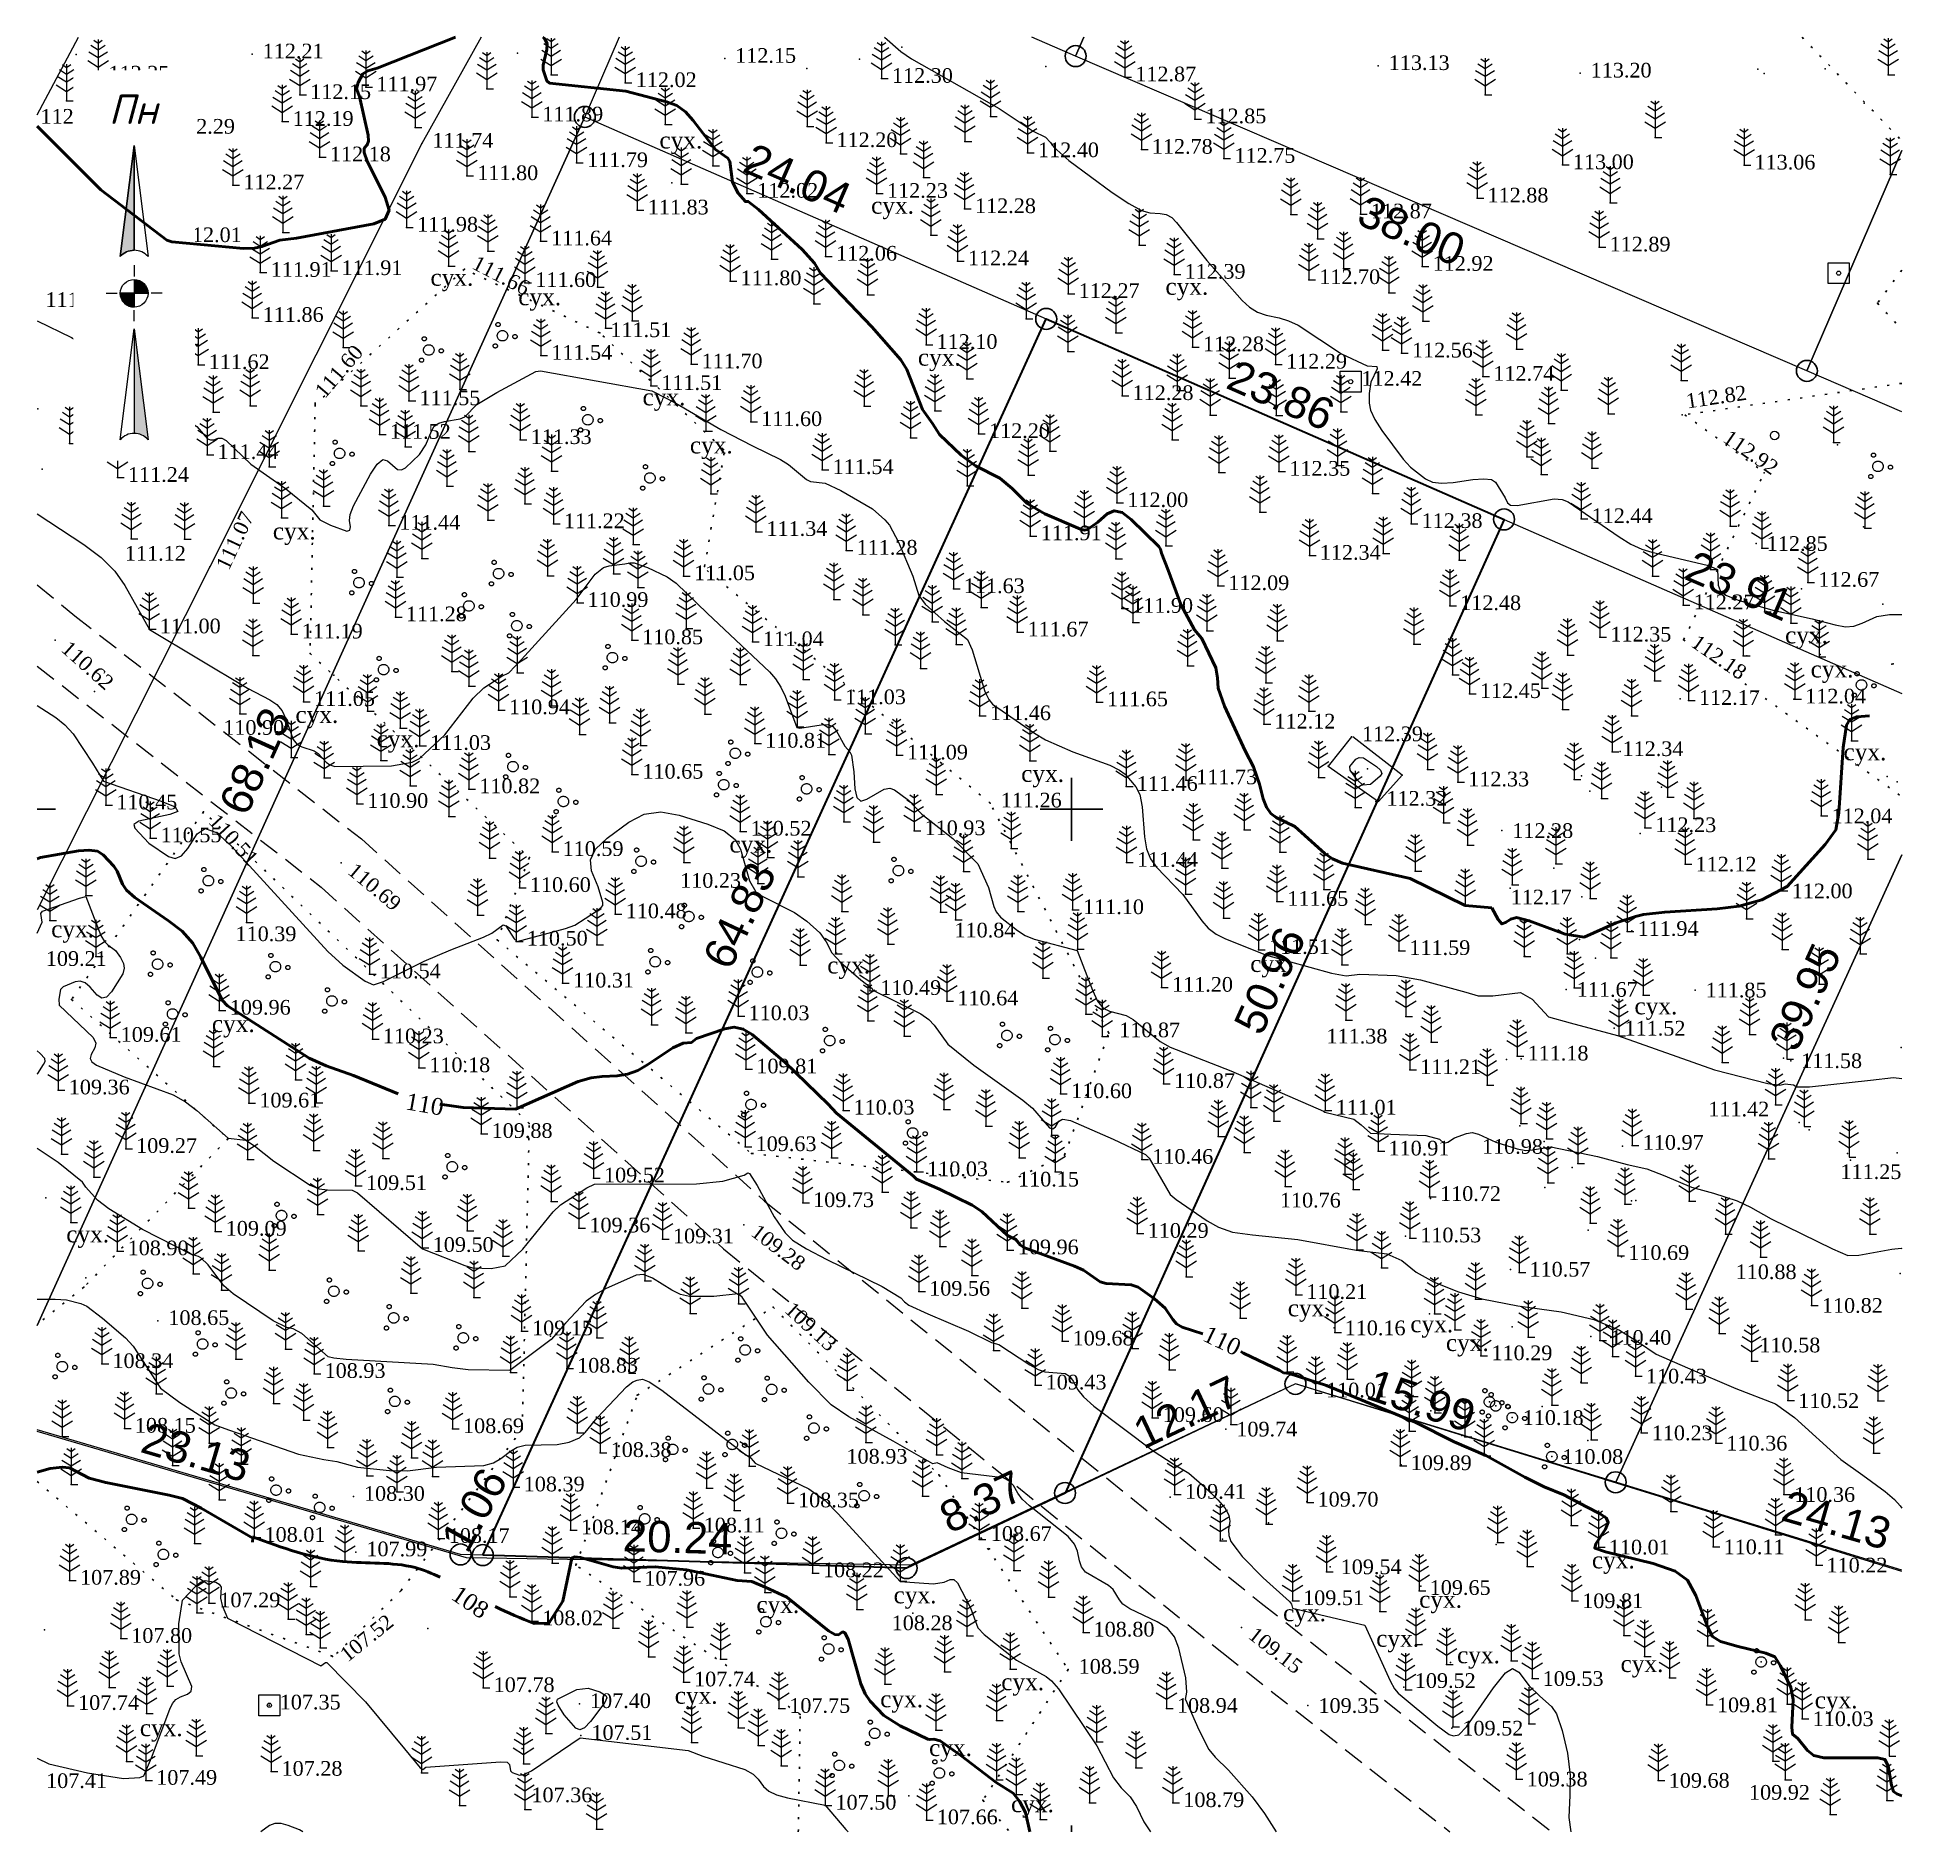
# Model space of a CAD drawing. Header units: millimetres. Extents: x 5405400.6 to 5405489.6, y 5524801.2 to 5524886.8.
import ezdxf
from ezdxf.enums import TextEntityAlignment as Align

# ---------------------------------------------------------------- set-up
doc = ezdxf.new("R2010")
doc.units = ezdxf.units.MM
doc.set_wipeout_variables(frame=1)
for name, pattern in [('DASHEDX2', [1.5, 1, -0.5]), ('HIDDEN', [0.5, 0, -0.5]), ('суцільна', [50, 50, 0])]:
    doc.linetypes.add(name, pattern=pattern)
for name, color, linetype, lineweight in [('#Лист (текст_ПН)', 250, 'Continuous', 0), ('#Штамп', 250, 'Continuous', 0), ('11900000', 1, 'Continuous', 30), ('82323000', 185, 'Сеточный', 20), ('Контур', 7, 'HIDDEN', 30), ('ограждение', 7, 'ZABOR', 20), ('рельеф', 7, 'Continuous', 0), ('ТОЧКИ', 7, 'Continuous', 30), ('усл. знак', 7, 'суцільна', 20)]:
    doc.layers.add(name, color=color, linetype=linetype, lineweight=lineweight)
for name, color, linetype in [('SC007', 7, 'Continuous'), ('вис_1_1', 170, 'Continuous'), ('горизонт_1', 12, 'Continuous'), ('горизонтали', 42, 'Continuous'), ('дороги', 7, 'Continuous'), ('Ділянки_Межі', 10, 'Continuous'), ('надписи', 7, 'Continuous'), ('отметки', 7, 'Continuous'), ('промеры', 185, 'Continuous'), ('Растительность', 7, 'Continuous')]:
    doc.layers.add(name, color=color, linetype=linetype)
doc.styles.get("Standard").update_dxf_attribs({"font": 'arial.ttf'})
doc.styles.add('times', font='times.ttf')
doc.styles.add('Мой_Топо', font='isocpeui.ttf')
doc.linetypes.add('ZABOR', pattern='A,1,-0.1,[132,ltypeshp.shx,S=0.25,R=0,X=-0.1,Y=0],-0.4,1', length=2.5)
doc.linetypes.add('ЗаборДерПр', pattern='A,1,[130,ltypeshp.shx,S=0.25,R=0,X=0,Y=-0.25],1.5', length=2.5)
doc.linetypes.add('канава 0', pattern='A,0.9,0,["|",Standard,S=0.25,R=0,X=0,Y=0],0.1', length=1)
doc.linetypes.add('Сеточный', pattern='A,2.2,["<",Standard,S=0.5,R=90,X=0,Y=0],2.2,["<",Standard,S=0.5,R=270,X=-0.5,Y=0],0.1', length=4.5)

msp = doc.modelspace()

# ---------------------------------------------------------------- texts
at = {"layer": 'вис_1_1', "color": 7, "style": 'times'}
for s, rotation, p in [('112.92', 325.17559, (5405481.238, 5524867.864, 112.92)), ('112.18', 325.20591, (5405479.72, 5524858.09, 112.18))]:
    msp.add_text(s, height=0.7, rotation=rotation, dxfattribs=at).set_placement(p, align=Align.MIDDLE_LEFT)
for s, p in [('112.85', (5405483.19, 5524862.68, 112.85)), ('112.04', (5405486.28, 5524849.68, 112.04)), ('112.28', (5405471.04, 5524848.98, 112.28)), ('112.12', (5405479.79, 5524847.38, 112.12)), ('112.00', (5405484.38, 5524846.1, 112)), ('111.67', (5405474.12, 5524841.4, 111.67)), ('111.85', (5405480.27, 5524841.37, 111.85)), ('111.52', (5405476.4, 5524839.55, 111.52)), ('111.58', (5405484.83, 5524838, 111.58)), ('111.42', (5405480.398, 5524835.694, 111.42)), ('111.25', (5405486.707, 5524832.705, 111.25)), ('110.88', (5405481.703, 5524827.93, 110.88)), ('110.82', (5405485.82, 5524826.32, 110.82)), ('110.16', (5405463.04, 5524825.25, 110.16)), ('110.58', (5405482.838, 5524824.433, 110.58)), ('110.43', (5405477.42, 5524822.95, 110.43)), ('110.52', (5405484.69, 5524821.78, 110.52)), ('110.18', (5405471.54, 5524820.97, 110.18)), ('109.74', (5405457.87, 5524820.42, 109.74)), ('110.23', (5405477.7, 5524820.24, 110.23)), ('110.08', (5405473.43, 5524819.11, 110.08)), ('110.36', (5405481.26, 5524819.75, 110.36)), ('110.36', (5405484.5, 5524817.3, 110.36)), ('110.01', (5405475.65, 5524814.79, 110.01)), ('110.11', (5405481.13, 5524814.8, 110.11)), ('109.54', (5405462.85, 5524813.85, 109.54)), ('110.22', (5405486.04, 5524813.93, 110.22)), ('109.81', (5405474.38, 5524812.23, 109.81)), ('109.52', (5405466.39, 5524808.422, 109.52)), ('109.53', (5405472.49, 5524808.52, 109.53)), ('109.35', (5405461.79, 5524807.23, 109.35)), ('109.35', (5405461.79, 5524807.23, 109.35)), ('109.81', (5405480.81, 5524807.26, 109.81)), ('110.03', (5405485.38, 5524806.6, 110.03)), ('109.52', (5405468.66, 5524806.15, 109.52)), ('109.38', (5405471.73, 5524803.72, 109.38)), ('109.68', (5405478.51, 5524803.66, 109.68)), ('109.92', (5405482.341, 5524803.088, 109.92))]:
    msp.add_text(s, height=0.7, dxfattribs=at).set_placement(p, align=Align.MIDDLE_LEFT)
at = {"layer": 'горизонтали', "color": 32, "lineweight": 50, "style": 'times'}
for s, rotation, p in [('110', 350.05133, (5405418.308, 5524836.476, 181.067)), ('110', 334.42311, (5405456.548, 5524825.395, 110)), ('108', 325.68368, (5405420.781, 5524813.012, 181.067))]:
    msp.add_text(s, height=0.8, rotation=rotation, dxfattribs=at).set_placement(p, align=Align.TOP_LEFT)
at = {"layer": 'надписи', "color": 7, "style": 'times'}
for p in [(5405430.331, 5524882.329, 111.861), (5405440.435, 5524879.216, 111.861), (5405419.404, 5524875.778, 111.861), (5405423.595, 5524874.849, 111.861), (5405454.484, 5524875.348, 111.861), (5405406.375, 5524872.887, 111.861), (5405442.67, 5524871.966, 111.861), (5405429.527, 5524870.072, 111.861), (5405431.786, 5524867.776, 111.861), (5405411.879, 5524863.672, 111.861), (5405484.061, 5524858.713, 111.861), (5405485.283, 5524857.088, 111.861), (5405412.957, 5524854.92, 111.861), (5405416.834, 5524853.759, 111.861), (5405486.852, 5524853.136, 111.861), (5405447.601, 5524852.104, 111.861), (5405433.675, 5524848.733, 111.861), (5405401.299, 5524844.687, 111.861), (5405438.343, 5524842.962, 111.861), (5405458.532, 5524843.035, 111.861), (5405476.874, 5524841.012, 111.861), (5405408.97, 5524840.168, 111.861), (5405402.019, 5524830.13, 111.861), (5405460.323, 5524826.602, 111.861), (5405466.174, 5524825.842, 111.861), (5405467.873, 5524824.947, 111.861), (5405474.842, 5524814.575, 111.861), (5405441.511, 5524812.908, 111.861), (5405466.597, 5524812.697, 111.861), (5405434.96, 5524812.45, 111.861), (5405460.1, 5524812.055, 111.861), (5405464.546, 5524810.834, 111.861), (5405468.404, 5524810.048, 111.861), (5405476.21, 5524809.629, 111.861), (5405431.06, 5524808.114, 111.861), (5405446.649, 5524808.762, 111.861), (5405440.871, 5524807.948, 111.861), (5405485.475, 5524807.896, 111.861), (5405405.53, 5524806.568, 111.861), (5405443.202, 5524805.619, 111.861), (5405447.115, 5524802.941, 111.861)]:
    msp.add_text('сух.', height=0.8, dxfattribs=at).set_placement(p, align=Align.TOP_LEFT)
at = {"layer": 'отметки', "color": 7, "style": 'times'}
for s, p in [('112.21', (5405411.395, 5524886.531, 112.205)), ('112.15', (5405433.948, 5524886.318, 112.154)), ('112.25', (5405404.036, 5524885.473, 112.246)), ('112.30', (5405441.432, 5524885.362, 112.303)), ('112.87', (5405453.045, 5524885.434, 112.873)), ('113.13', (5405465.145, 5524885.975, 113.127)), ('113.20', (5405474.784, 5524885.616, 113.199)), ('112.15', (5405413.662, 5524884.588, 112.145)), ('111.97', (5405416.822, 5524884.959, 111.972)), ('112.02', (5405429.204, 5524885.16, 112.021)), ('111.89', (5405424.741, 5524883.523, 111.89)), ('112.00', (5405400.79, 5524883.414, 111.998)), ('112.29', (5405407.164, 5524882.937, 112.289)), ('112.19', (5405412.827, 5524883.31, 112.194)), ('112.85', (5405456.393, 5524883.433, 112.847)), ('111.74', (5405419.496, 5524882.27, 111.736)), ('112.20', (5405438.784, 5524882.293, 112.202)), ('112.40', (5405448.404, 5524881.815, 112.404)), ('112.78', (5405453.836, 5524881.978, 112.775)), ('112.18', (5405414.604, 5524881.617, 112.183)), ('111.79', (5405426.88, 5524881.341, 111.79)), ('112.75', (5405457.78, 5524881.545, 112.749)), ('113.00', (5405473.934, 5524881.242, 113.004)), ('113.06', (5405482.603, 5524881.227, 113.062)), ('112.02', (5405404.116, 5524880.46, 112.021)), ('112.27', (5405410.475, 5524880.281, 112.273)), ('111.80', (5405421.639, 5524880.72, 111.796)), ('111.83', (5405429.777, 5524879.084, 111.825)), ('112.02', (5405435.001, 5524879.88, 112.022)), ('112.23', (5405441.196, 5524879.875, 112.233)), ('112.28', (5405445.395, 5524879.146, 112.283)), ('112.88', (5405469.859, 5524879.655, 112.885)), ('111.98', (5405418.767, 5524878.262, 111.977)), ('112.87', (5405464.293, 5524878.896, 112.865)), ('112.01', (5405407.489, 5524877.761, 112.014)), ('111.64', (5405425.163, 5524877.607, 111.642)), ('112.89', (5405475.687, 5524877.315, 112.891)), ('112.06', (5405438.765, 5524876.879, 112.062)), ('112.24', (5405445.06, 5524876.656, 112.237)), ('112.92', (5405467.24, 5524876.393, 112.92)), ('111.78', (5405403.802, 5524876.191, 111.777)), ('111.91', (5405411.781, 5524876.106, 111.906)), ('111.91', (5405415.159, 5524876.191, 111.907)), ('111.60', (5405424.408, 5524875.622, 111.605)), ('111.80', (5405434.204, 5524875.705, 111.801)), ('112.39', (5405455.401, 5524876.017, 112.391)), ('112.70', (5405461.828, 5524875.76, 112.703)), ('111.54', (5405401.026, 5524874.668, 111.535)), ('112.27', (5405450.346, 5524875.097, 112.272)), ('111.86', (5405411.397, 5524873.956, 111.864)), ('111.51', (5405427.99, 5524873.228, 111.508)), ('111.54', (5405425.17, 5524872.145, 111.537)), ('112.10', (5405443.561, 5524872.667, 112.103)), ('112.28', (5405456.279, 5524872.554, 112.284)), ('112.56', (5405466.251, 5524872.256, 112.563)), ('111.62', (5405408.82, 5524871.703, 111.623)), ('111.70', (5405432.347, 5524871.74, 111.704)), ('112.29', (5405460.246, 5524871.727, 112.285)), ('112.74', (5405470.138, 5524871.145, 112.736)), ('111.51', (5405430.422, 5524870.707, 111.511)), ('112.28', (5405452.917, 5524870.226, 112.277)), ('112.42', (5405463.84, 5524870.906, 112.422)), ('112.42', (5405463.84, 5524870.906, 112.422)), ('111.55', (5405418.879, 5524869.98, 111.554)), ('111.52', (5405417.465, 5524868.378, 111.518)), ('111.60', (5405435.191, 5524868.985, 111.598)), ('112.20', (5405446.066, 5524868.414, 112.202)), ('111.33', (5405424.192, 5524868.128, 111.329)), ('111.44', (5405409.239, 5524867.414, 111.438)), ('111.54', (5405438.601, 5524866.695, 111.54)), ('112.35', (5405460.4, 5524866.616, 112.355)), ('111.24', (5405404.964, 5524866.322, 111.241)), ('112.00', (5405452.668, 5524865.119, 112.005)), ('111.44', (5405417.915, 5524864.04, 111.436)), ('111.22', (5405425.771, 5524864.111, 111.216)), ('112.38', (5405466.714, 5524864.121, 112.381)), ('112.44', (5405474.829, 5524864.355, 112.441)), ('111.34', (5405435.44, 5524863.743, 111.339)), ('111.91', (5405448.534, 5524863.537, 111.913)), ('111.12', (5405404.819, 5524862.563, 111.122)), ('111.28', (5405439.744, 5524862.847, 111.282)), ('112.34', (5405461.855, 5524862.606, 112.336)), ('111.05', (5405431.987, 5524861.629, 111.046)), ('112.67', (5405485.652, 5524861.313, 112.667)), ('110.99', (5405426.9, 5524860.355, 110.994)), ('111.63', (5405444.862, 5524861.013, 111.633)), ('112.09', (5405457.489, 5524861.157, 112.088)), ('111.28', (5405418.231, 5524859.671, 111.277)), ('111.90', (5405452.897, 5524860.073, 111.904)), ('112.48', (5405468.554, 5524860.202, 112.482)), ('112.27', (5405479.696, 5524860.245, 112.273)), ('111.00', (5405406.484, 5524859.094, 111)), ('111.19', (5405413.261, 5524858.85, 111.188)), ('110.85', (5405429.508, 5524858.574, 110.845)), ('111.67', (5405447.906, 5524858.945, 111.673)), ('112.35', (5405475.725, 5524858.703, 112.346)), ('111.04', (5405435.27, 5524858.482, 111.043)), ('112.45', (5405469.499, 5524856.008, 112.451)), ('111.05', (5405413.847, 5524855.63, 111.051)), ('110.94', (5405423.154, 5524855.235, 110.938)), ('111.03', (5405439.189, 5524855.713, 111.034)), ('111.65', (5405451.698, 5524855.613, 111.652)), ('112.17', (5405479.952, 5524855.681, 112.17)), ('112.04', (5405485.022, 5524855.746, 112.041)), ('110.90', (5405409.513, 5524854.251, 110.901)), ('111.46', (5405446.112, 5524854.951, 111.459)), ('112.12', (5405459.69, 5524854.552, 112.121)), ('111.03', (5405419.388, 5524853.533, 111.032)), ('110.81', (5405435.38, 5524853.637, 110.814)), ('112.39', (5405463.866, 5524853.947, 112.39)), ('112.34', (5405476.304, 5524853.24, 112.339)), ('111.09', (5405442.151, 5524853.074, 111.087)), ('110.82', (5405421.735, 5524851.464, 110.821)), ('110.65', (5405429.521, 5524852.158, 110.653)), ('111.46', (5405453.119, 5524851.577, 111.458)), ('111.73', (5405455.955, 5524851.894, 111.73)), ('112.33', (5405468.938, 5524851.792, 112.328)), ('110.45', (5405404.409, 5524850.694, 110.448)), ('110.90', (5405416.39, 5524850.765, 110.905)), ('111.26', (5405446.627, 5524850.785, 111.257)), ('112.32', (5405465.035, 5524850.868, 112.316)), ('110.55', (5405406.522, 5524849.124, 110.548)), ('110.52', (5405434.685, 5524849.443, 110.518)), ('110.93', (5405442.988, 5524849.463, 110.933)), ('112.23', (5405477.869, 5524849.61, 112.228)), ('110.59', (5405425.711, 5524848.471, 110.592)), ('111.44', (5405453.126, 5524847.954, 111.442)), ('110.60', (5405424.149, 5524846.752, 110.596)), ('110.23', (5405431.321, 5524846.953, 110.226)), ('112.17', (5405470.97, 5524846.159, 112.165)), ('110.48', (5405428.724, 5524845.499, 110.481)), ('111.10', (5405450.554, 5524845.694, 111.098)), ('111.65', (5405460.304, 5524846.092, 111.654)), ('110.39', (5405410.098, 5524844.405, 110.386)), ('110.84', (5405444.416, 5524844.583, 110.844)), ('111.94', (5405477.024, 5524844.658, 111.943)), ('110.50', (5405424.002, 5524844.195, 110.501)), ('111.51', (5405459.428, 5524843.797, 111.509)), ('111.59', (5405466.129, 5524843.747, 111.587)), ('109.21', (5405401.045, 5524843.226, 109.215)), ('110.54', (5405416.989, 5524842.628, 110.544)), ('110.31', (5405426.213, 5524842.195, 110.306)), ('110.49', (5405440.875, 5524841.841, 110.492)), ('111.20', (5405454.802, 5524841.992, 111.203)), ('109.96', (5405409.825, 5524840.899, 109.957)), ('110.64', (5405444.556, 5524841.343, 110.644)), ('110.03', (5405434.587, 5524840.632, 110.033)), ('109.61', (5405404.618, 5524839.604, 109.611)), ('110.23', (5405417.132, 5524839.532, 110.23)), ('110.87', (5405452.278, 5524839.818, 110.87)), ('111.38', (5405462.173, 5524839.524, 111.384)), ('110.18', (5405419.348, 5524838.153, 110.179)), ('109.81', (5405434.96, 5524838.097, 109.811)), ('111.18', (5405471.772, 5524838.711, 111.175)), ('110.87', (5405454.9, 5524837.399, 110.866)), ('111.21', (5405466.645, 5524838.063, 111.211)), ('109.36', (5405402.14, 5524837.095, 109.358)), ('109.61', (5405411.236, 5524836.47, 109.613)), ('110.60', (5405449.983, 5524836.914, 110.604)), ('110.03', (5405439.599, 5524836.132, 110.032)), ('111.01', (5405462.614, 5524836.13, 111.006)), ('109.88', (5405422.324, 5524835.016, 109.88)), ('109.27', (5405405.356, 5524834.302, 109.27)), ('109.63', (5405434.923, 5524834.389, 109.625)), ('110.46', (5405453.86, 5524833.783, 110.465)), ('110.91', (5405465.133, 5524834.178, 110.913)), ('110.98', (5405469.596, 5524834.259, 110.977)), ('110.97', (5405477.27, 5524834.452, 110.968)), ('109.52', (5405427.687, 5524832.895, 109.52)), ('110.03', (5405443.111, 5524833.19, 110.026)), ('109.51', (5405416.327, 5524832.531, 109.514)), ('110.15', (5405447.451, 5524832.697, 110.155)), ('110.72', (5405467.595, 5524832.009, 110.722)), ('109.73', (5405437.67, 5524831.715, 109.729)), ('110.76', (5405459.95, 5524831.696, 110.764)), ('109.09', (5405409.632, 5524830.352, 109.088)), ('109.36', (5405426.99, 5524830.508, 109.361)), ('110.29', (5405453.641, 5524830.251, 110.286)), ('108.90', (5405404.95, 5524829.416, 108.897)), ('109.50', (5405419.512, 5524829.578, 109.504)), ('109.31', (5405430.978, 5524829.987, 109.314)), ('109.96', (5405447.438, 5524829.463, 109.961)), ('110.53', (5405466.649, 5524830.034, 110.533)), ('110.69', (5405476.578, 5524829.193, 110.69)), ('110.57', (5405471.863, 5524828.399, 110.566)), ('109.56', (5405443.209, 5524827.488, 109.565)), ('110.21', (5405461.209, 5524827.333, 110.21)), ('108.65', (5405406.894, 5524826.09, 108.649)), ('109.15', (5405424.253, 5524825.598, 109.151)), ('109.68', (5405450.058, 5524825.113, 109.678)), ('110.40', (5405475.726, 5524825.144, 110.396)), ('108.34', (5405404.225, 5524824.035, 108.342)), ('110.29', (5405470.047, 5524824.41, 110.295)), ('108.93', (5405414.35, 5524823.565, 108.926)), ('108.83', (5405426.406, 5524823.816, 108.834)), ('109.43', (5405448.766, 5524823.015, 109.431)), ('110.01', (5405462.153, 5524822.636, 110.007)), ('109.60', (5405454.357, 5524821.462, 109.602)), ('108.15', (5405405.295, 5524820.95, 108.153)), ('108.69', (5405420.958, 5524820.93, 108.693)), ('108.38', (5405428.004, 5524819.791, 108.378)), ('108.93', (5405439.262, 5524819.472, 108.928)), ('109.89', (5405466.197, 5524819.167, 109.894)), ('108.30', (5405416.23, 5524817.699, 108.3)), ('108.39', (5405423.855, 5524818.151, 108.389)), ('109.41', (5405455.419, 5524817.801, 109.413)), ('108.35', (5405436.95, 5524817.389, 108.352)), ('109.70', (5405461.747, 5524817.423, 109.695)), ('108.14', (5405426.586, 5524816.101, 108.138)), ('108.11', (5405432.449, 5524816.191, 108.108)), ('108.01', (5405411.484, 5524815.742, 108.009)), ('107.99', (5405416.346, 5524815.053, 107.991)), ('108.17', (5405420.275, 5524815.694, 108.167)), ('108.67', (5405446.152, 5524815.787, 108.669)), ('107.89', (5405402.678, 5524813.699, 107.893)), ('107.96', (5405429.609, 5524813.652, 107.957)), ('108.22', (5405438.139, 5524814.054, 108.216)), ('109.65', (5405467.1, 5524813.211, 109.65)), ('107.29', (5405409.328, 5524812.619, 107.291)), ('109.51', (5405461.058, 5524812.724, 109.514)), ('108.02', (5405424.738, 5524811.761, 108.015)), ('108.28', (5405441.419, 5524811.525, 108.285)), ('107.80', (5405405.121, 5524810.923, 107.795)), ('108.80', (5405451.055, 5524811.221, 108.801)), ('107.74', (5405431.987, 5524808.845, 107.743)), ('108.59', (5405450.343, 5524809.451, 108.588)), ('107.78', (5405422.421, 5524808.574, 107.781)), ('107.74', (5405402.585, 5524807.722, 107.739)), ('107.35', (5405412.209, 5524807.745, 107.352)), ('107.35', (5405412.21, 5524807.745, 107.352)), ('107.40', (5405427.019, 5524807.81, 107.402)), ('107.75', (5405436.531, 5524807.582, 107.753)), ('108.94', (5405455.034, 5524807.585, 108.942)), ('107.51', (5405427.088, 5524806.293, 107.506)), ('107.28', (5405412.296, 5524804.581, 107.284)), ('107.41', (5405401.057, 5524803.994, 107.414)), ('107.49', (5405406.314, 5524804.15, 107.486)), ('107.36', (5405424.224, 5524803.317, 107.361)), ('107.50', (5405438.738, 5524802.964, 107.5)), ('108.79', (5405455.34, 5524803.086, 108.787)), ('107.66', (5405443.574, 5524802.267, 107.663))]:
    msp.add_text(s, height=0.7, dxfattribs=at).set_placement(p, align=Align.TOP_LEFT)
for s, rotation, p in [('111.66', 332.68936, (5405421.652, 5524876.452, 111.664)), ('111.60', 49.64054, (5405413.825, 5524870.014, 111.596)), ('112.82', 8.35155, (5405479.291, 5524869.816, 112.816)), ('111.07', 64.77837, (5405409.136, 5524861.653, 111.071)), ('110.62', 318.14343, (5405402.19, 5524858.1, 110.62)), ('110.51', 312.82818, (5405409.28, 5524849.855, 110.508)), ('110.69', 320.19026, (5405415.846, 5524847.5, 110.693)), ('109.28', 322.54443, (5405435.07, 5524830.255, 109.284)), ('109.13', 317.51662, (5405436.731, 5524826.56, 109.125)), ('107.52', 38.77057, (5405415.004, 5524809.818, 107.516)), ('109.15', 321.97163, (5405458.815, 5524811.037, 109.145))]:
    msp.add_text(s, height=0.7, rotation=rotation, dxfattribs=at).set_placement(p, align=Align.TOP_LEFT)
at = {"layer": 'промеры', "char_height": 1.5, "attachment_point": 1}
for s, insert, rotation in [('24.04', (5405434.835, 5524881.829), 336.35584), ('38.00', (5405464.137, 5524879.347), 336.35584), ('23.86', (5405457.903, 5524871.498), 336.35584), ('23.91', (5405479.779, 5524862.389), 336.73018), ('68.13', (5405409.262, 5524850.227), 65.62197), ('64.83', (5405432.356, 5524842.892), 64.73926), ('50.96', (5405457.702, 5524839.749), 65.72202), ('39.95', (5405483.245, 5524838.972), 65.49193), ('12.17', (5405452.79, 5524820.792), 25.34219), ('15.99', (5405464.454, 5524823.323), 341.51697), ('23.13', (5405405.913, 5524820.783), 343.58375), ('1.06', (5405419.845, 5524815.157), 61.04215), ('8.37', (5405443.538, 5524816.771), 25.34219), ('24.13', (5405484.216, 5524817.533), 343.94963), ('20.24', (5405428.606, 5524816.095), 358.26016)]:
    msp.add_mtext(s, dxfattribs=dict(at, insert=insert, rotation=rotation))

# ---------------------------------------------------------------- blocks, each defined once
blk = doc.blocks.new('SYMBOL902')
at = {"layer": 'SC007'}
blk.add_lwpolyline([(-1.25, -1.25), (-1.25, 1.25), (1.25, 1.25), (1.25, -1.25)], close=True, dxfattribs=at)
blk.add_circle((0, 0), 0.25, dxfattribs=at)
blk = doc.blocks.new('A$C51FE15A3')
at = {"layer": 'Растительность', "color": 94, "lineweight": 0}
for points in [[(-0.447, 1.172), (0, 0.895), (0.447, 1.172)], [(-0.343, 1.489), (0, 1.267), (0.343, 1.489)], [(-0.201, 1.726), (0, 1.584), (0.201, 1.726)], [(0, 1.75), (0, 0), (0.319, 0)], [(-0.493, 0.753), (0, 0.444), (0.493, 0.753)]]:
    blk.add_lwpolyline(points, dxfattribs=at)
blk = doc.blocks.new('A$C72385B22')
at = {"layer": 'усл. знак'}
for centre, radius in [((0, 0), 0.625), ((-0.02, 1.49), 0.25), ((-1.29, -0.64), 0.25), ((1.28, -0.76), 0.25)]:
    blk.add_circle(centre, radius, dxfattribs=at)
blk = doc.blocks.new('*U31')
at = {"color": 0}
for points in [[(-0.113, 0), (-0.109, -0.029), (-0.097, -0.056)], [(-0.113, 0), (-0.097, -0.056), (0, 0)], [(-0.097, -0.056), (0, -0.113), (0, 0)], [(-0.097, -0.056), (-0.08, -0.08), (-0.056, -0.097)], [(-0.097, -0.056), (-0.056, -0.097), (0, -0.113)], [(-0.056, -0.097), (-0.029, -0.109), (0, -0.113)]]:
    blk.add_solid(points, dxfattribs=at)
blk = doc.blocks.new('*U32')
at = {"color": 0}
for points in [[(0, 0), (0.097, 0.056), (0, 0.113)], [(0.097, 0.056), (0.029, 0.109), (0, 0.113)], [(0, 0), (0.113, 0), (0.097, 0.056)], [(0.097, 0.056), (0.056, 0.097), (0.029, 0.109)], [(0.097, 0.056), (0.08, 0.08), (0.056, 0.097)], [(0.113, 0), (0.109, 0.029), (0.097, 0.056)]]:
    blk.add_solid(points, dxfattribs=at)
blk = doc.blocks.new('*U33')
at = {"color": 0}
for points in [[(0, -1.136), (0.021, -1.138), (0, -0.288)], [(0.021, -1.138), (0.042, -1.142), (0, -0.288)], [(0.042, -1.142), (0.062, -1.15), (0, -0.288)], [(0.062, -1.15), (0.081, -1.16), (0, -0.288)], [(0.081, -1.16), (0.098, -1.173), (0, -0.288)], [(0.098, -1.173), (0.113, -1.188), (0, -0.288)]]:
    blk.add_solid(points, dxfattribs=at)
blk = doc.blocks.new('*U34')
at = {"color": 0}
for points in [[(-0.113, 0.297), (-0.098, 0.312), (0, 1.197)], [(-0.098, 0.312), (-0.081, 0.325), (0, 1.197)], [(-0.081, 0.325), (-0.062, 0.335), (0, 1.197)], [(-0.062, 0.335), (-0.042, 0.343), (0, 1.197)], [(-0.042, 0.343), (-0.021, 0.347), (0, 1.197)], [(-0.021, 0.347), (0, 0.349), (0, 1.197)]]:
    blk.add_solid(points, dxfattribs=at)
blk = doc.blocks.new('#Північ')
at = {"color": 7}
blk.add_wipeout([(-2.901, 10.635), (2.901, 10.635), (2.901, -7.981), (-2.901, -7.981)], dxfattribs=at).dxf.layer = '#Лист (текст_ПН)'
at = {"layer": '#Лист (текст_ПН)'}
for p, q in [((-0.663, 1.748), (0, 7.043)), ((0, 7.043), (0, 2.052)), ((0, 7.043), (0.663, 1.748)), ((0, 1.337), (0, 0.807)), ((-1.337, 0), (-0.807, 0)), ((-0.662, 0), (0.662, 0)), ((0, 0.662), (0, -0.662)), ((1.337, 0), (0.807, 0)), ((0, -1.337), (0, -0.807)), ((-0.663, -6.99), (0, -1.695)), ((0, -1.695), (0.663, -6.99)), ((0, -1.695), (0, -6.686))]:
    blk.add_line(p, q, dxfattribs=at)
at = {"layer": '#Лист (текст_ПН)', "flags": 128}
for points in [[(0, 7.043), (-0.663, 1.748, -0.218585), (0, 2.052)], [(0, 0), (-0.662, 0, 0.414214), (0, -0.662)]]:
    blk.add_lwpolyline(points, format="xyb", close=True, dxfattribs=at)
at = {"layer": '#Лист (текст_ПН)'}
blk.add_circle((0, 0), 0.662, dxfattribs=at)
for centre in [(0, 1.178), (0, -7.56)]:
    blk.add_arc(centre, 0.874, 40.67981, 139.32019, dxfattribs=at)
at = {"layer": '#Лист (текст_ПН)', "xscale": 5.883850111352785, "yscale": 5.883850111352785, "zscale": 5.883850111352785}
for name in ['*U34', '*U31', '*U32', '*U33']:
    blk.add_blockref(name, (0, 0), dxfattribs=at)
at = {"layer": '#Лист (текст_ПН)', "style": 'Мой_Топо'}
blk.add_text('Пн', height=1.4, dxfattribs=at).set_placement((-1.217, 8.077))

# ---------------------------------------------------------------- linework, layer by layer
at = {"layer": '11900000', "color": 7}
for points in [[(5405450, 5524848.5, 0), (5405450, 5524851.5, 0)], [(5405450, 5524848.5, 0), (5405450, 5524851.5, 0)], [(5405400.637, 5524850, 0), (5405401.5, 5524850, 0)], [(5405400.637, 5524850, 0), (5405401.5, 5524850, 0)], [(5405448.5, 5524850, 0), (5405451.5, 5524850, 0)], [(5405448.5, 5524850, 0), (5405451.5, 5524850, 0)], [(5405450, 5524801.21, 0), (5405450, 5524801.5, 0)], [(5405450, 5524801.21, 0), (5405450, 5524801.5, 0)]]:
    msp.add_polyline3d(points, dxfattribs=at)
at = {"layer": '82323000', "color": 7, "elevation": 114.18}
msp.add_lwpolyline([(5405421.831, 5524886.835), (5405418.996, 5524881.77), (5405408.873, 5524861.562), (5405400.637, 5524845.203)], dxfattribs=at)
at = {"layer": 'вис_1_1', "color": 7}
for p in [(5405486.57, 5524867.39, 112.87), (5405483.07, 5524866.06, 112.92), (5405487.8, 5524863.47, 112.78), (5405482.69, 5524862.68, 112.85), (5405484.85, 5524860.51, 112.69), (5405483.28, 5524859.41, 112.48), (5405479.22, 5524858.09, 112.18), (5405482.24, 5524857.32, 112.19), (5405485.74, 5524857.38, 112.26), (5405489.22, 5524856.94, 112.34), (5405479.06, 5524855.27, 112.26), (5405484.48, 5524855.26, 112.11), (5405476.19, 5524852.75, 112.4), (5405474.34, 5524851.6, 112.36), (5405488.93, 5524851.56, 111.9), (5405474.75, 5524850.86, 112.38), (5405478.17, 5524851.05, 112.38), (5405485.78, 5524849.68, 112.04), (5405470.54, 5524848.98, 112.28), (5405477.15, 5524848.84, 112.3), (5405479.71, 5524849.55, 112.29), (5405473.03, 5524847.19, 112.14), (5405479.29, 5524847.38, 112.12), (5405488.02, 5524847.61, 111.93), (5405470.94, 5524846.24, 112.18), (5405474.36, 5524845.82, 112.11), (5405483.88, 5524846.1, 112), (5405482.22, 5524844.77, 111.97), (5405474.25, 5524843.79, 112), (5405476.75, 5524844.2, 111.95), (5405471.67, 5524842.97, 111.72), (5405475.02, 5524842.9, 111.91), (5405483.92, 5524843.31, 111.85), (5405487.64, 5524843.1, 111.85), (5405485.69, 5524841.66, 111.81), (5405473.62, 5524841.4, 111.67), (5405479.77, 5524841.37, 111.85), (5405475.9, 5524839.55, 111.52), (5405482.37, 5524839.25, 111.69), (5405483.99, 5524838.12, 111.61), (5405489.6, 5524838.63, 111.58), (5405471.46, 5524838.09, 111.26), (5405481.06, 5524837.92, 111.55), (5405484.33, 5524838, 111.58), (5405483.61, 5524835.89, 111.42), (5405471.4, 5524834.9, 111.08), (5405484.74, 5524835.05, 111.36), (5405485.21, 5524834.7, 111.38), (5405472.57, 5524834.14, 111.01), (5405476.31, 5524833.93, 111.04), (5405473.9, 5524832.91, 110.96), (5405483.27, 5524833.32, 111.17), (5405487.04, 5524833.57, 111.31), (5405487.19, 5524833.25, 111.25), (5405489.42, 5524833.6, 111.29), (5405472.59, 5524831.95, 110.89), (5405467.13, 5524831.43, 110.76), (5405476.74, 5524831.32, 110.94), (5405479.48, 5524831.29, 110.95), (5405465.95, 5524829.62, 110.57), (5405474.67, 5524829.92, 110.78), (5405481.22, 5524829.73, 110.87), (5405488.11, 5524829.72, 111.09), (5405476.25, 5524828.64, 110.73), (5405482.89, 5524828.62, 110.88), (5405470.96, 5524828.03, 110.6), (5405489.56, 5524827.85, 110.88), (5405467.09, 5524825.92, 110.43), (5405479.34, 5524826.15, 110.65), (5405485.32, 5524826.32, 110.82), (5405462.54, 5524825.25, 110.16), (5405471.03, 5524825.3, 110.44), (5405474.79, 5524824.84, 110.44), (5405480.91, 5524824.99, 110.61), (5405475.83, 5524823.89, 110.43), (5405460.29, 5524823.12, 110), (5405482.46, 5524823.67, 110.58), (5405461.68, 5524822.15, 109.97), (5405474.32, 5524822.66, 110.3), (5405476.92, 5524822.95, 110.43), (5405467.16, 5524821.3, 110.05), (5405469.95, 5524821.72, 110.22), (5405470.25, 5524821.53, 110.16), (5405472.47, 5524821.5, 110.21), (5405484.19, 5524821.78, 110.52), (5405488.49, 5524821.77, 110.69), (5405457.37, 5524820.42, 109.74), (5405471.04, 5524820.97, 110.18), (5405468.64, 5524820.11, 110.04), (5405474.64, 5524819.88, 110.18), (5405477.2, 5524820.24, 110.23), (5405480.76, 5524819.75, 110.36), (5405465.74, 5524818.71, 109.84), (5405469.57, 5524819.24, 110), (5405472.93, 5524819.11, 110.08), (5405488.28, 5524819.27, 110.56), (5405454.71, 5524817.17, 109.49), (5405461.23, 5524816.97, 109.65), (5405484, 5524817.3, 110.36), (5405459.41, 5524815.95, 109.55), (5405478.61, 5524816.49, 110.1), (5405457.21, 5524815.17, 109.5), (5405473.86, 5524815.82, 109.93), (5405483.6, 5524815.38, 110.16), (5405470.27, 5524814.91, 109.82), (5405475.15, 5524814.79, 110.01), (5405480.63, 5524814.8, 110.11), (5405462.35, 5524813.85, 109.54), (5405471.75, 5524813.86, 109.84), (5405485.54, 5524813.93, 110.22), (5405466.67, 5524812.93, 109.6), (5405473.88, 5524812.23, 109.81), (5405476.37, 5524810.57, 109.72), (5405485.02, 5524811.32, 110.12), (5405466.73, 5524810.15, 109.58), (5405480.36, 5524810.08, 109.98), (5405486.62, 5524810.24, 110.11), (5405468.1, 5524809.29, 109.58), (5405470.99, 5524809.36, 109.5), (5405477.35, 5524809.57, 109.74), (5405482.92, 5524809.31, 109.97), (5405465.87, 5524808.1, 109.52), (5405471.99, 5524808.52, 109.53), (5405478.55, 5524808.55, 109.76), (5405461.29, 5524807.23, 109.35), (5405461.29, 5524807.23, 109.35), (5405480.31, 5524807.26, 109.81), (5405484.16, 5524807.3, 109.98), (5405468.16, 5524806.15, 109.52), (5405471.83, 5524806.35, 109.43), (5405484.88, 5524806.6, 110.03), (5405489.03, 5524806.31, 110.03), (5405483.48, 5524804.58, 109.95), (5405471.23, 5524803.72, 109.38), (5405478.01, 5524803.66, 109.68), (5405484.06, 5524803.69, 109.92), (5405488.92, 5524802.7, 109.97), (5405486.22, 5524802.03, 109.96)]:
    msp.add_point(p, dxfattribs=at)
at = {"layer": 'горизонт_1', "color": 32}
for points in [[(5405480.84, 5524861.432, 112.5), (5405480.87, 5524860.69, 112.5), (5405480.97, 5524860.43, 112.5), (5405481.23, 5524860.21, 112.5), (5405481.83, 5524859.98, 112.5), (5405483.48, 5524859.5, 112.5), (5405485.35, 5524859.08, 112.5), (5405486.46, 5524858.8, 112.5), (5405486.95, 5524858.71, 112.5), (5405487.34, 5524858.74, 112.5), (5405487.75, 5524858.88, 112.5), (5405488.45, 5524859.19, 112.5), (5405489.05, 5524859.29, 112.5), (5405489.63, 5524859.29, 112.5)], [(5405463.485, 5524835.204, 111), (5405463.822, 5524834.94, 111), (5405464.27, 5524834.55, 111), (5405465.24, 5524834.49, 111), (5405466.92, 5524834.43, 111), (5405467.56, 5524834.26, 111), (5405467.78, 5524834.06, 111), (5405467.96, 5524834.11, 111), (5405468.29, 5524834.32, 111), (5405468.85, 5524834.53, 111), (5405469.12, 5524834.57, 111), (5405469.43, 5524834.49, 111), (5405470.26, 5524834.12, 111), (5405471.27, 5524833.8, 111), (5405471.69, 5524833.71, 111), (5405472, 5524833.74, 111), (5405472.88, 5524833.89, 111), (5405475.11, 5524833.43, 111), (5405476.53, 5524833.04, 111), (5405477.46, 5524832.84, 111), (5405478.33, 5524832.51, 111), (5405479.6, 5524831.96, 111), (5405480.64, 5524831.68, 111), (5405481.77, 5524831.31, 111), (5405482.41, 5524831.01, 111), (5405483.4, 5524830.45, 111), (5405486.33, 5524829.03, 111), (5405487.06, 5524828.71, 111), (5405487.58, 5524828.72, 111), (5405489.16, 5524829.01, 111), (5405489.6, 5524829.05, 111), (5405489.63, 5524829.035, 111)], [(5405463.597, 5524828.952, 110.5), (5405465.06, 5524828.79, 110.5), (5405465.77, 5524828.46, 110.5), (5405466.45, 5524827.91, 110.5), (5405467.31, 5524827.44, 110.5), (5405468.47, 5524826.97, 110.5), (5405469.59, 5524826.64, 110.5), (5405471.31, 5524826.31, 110.5), (5405473.37, 5524826.02, 110.5), (5405474.94, 5524825.65, 110.5), (5405476.16, 5524825.15, 110.5), (5405477.06, 5524824.57, 110.5), (5405477.91, 5524824, 110.5), (5405479.41, 5524823.35, 110.5), (5405481.72, 5524822.36, 110.5), (5405483.61, 5524821.62, 110.5), (5405484.51, 5524820.97, 110.5), (5405486.73, 5524818.97, 110.5), (5405487.78, 5524818.22, 110.5), (5405488.84, 5524817.44, 110.5), (5405489.29, 5524817.06, 110.5), (5405489.56, 5524816.76, 110.5), (5405489.63, 5524816.648, 110.5)], [(5405455.449, 5524807.511, 109), (5405456.08, 5524806.07, 109), (5405456.56, 5524805.14, 109), (5405456.86, 5524804.77, 109), (5405457.49, 5524804.14, 109), (5405458.62, 5524802.87, 109), (5405459.22, 5524802.08, 109), (5405459.766, 5524801.21, 109)]]:
    msp.add_polyline3d(points, dxfattribs=at)
at = {"layer": 'горизонтали', "color": 32, "lineweight": 50}
for points in [[(5405424.76, 5524886.835, 112), (5405424.847, 5524886.772, 112), (5405424.967, 5524886.542, 112), (5405424.957, 5524886.252, 112), (5405424.787, 5524885.502, 112), (5405424.777, 5524885.282, 112), (5405424.957, 5524884.762, 112), (5405425.087, 5524884.652, 112), (5405428.727, 5524884.262, 112), (5405430.677, 5524883.762, 112), (5405431.157, 5524883.582, 112), (5405431.577, 5524883.282, 112), (5405431.937, 5524882.872, 112), (5405433.017, 5524881.482, 112), (5405433.597, 5524881.062, 112), (5405433.687, 5524880.902, 112), (5405433.827, 5524879.922, 112), (5405434.097, 5524879.392, 112), (5405434.437, 5524878.992, 112), (5405434.567, 5524879.002, 112), (5405435.067, 5524878.622, 112), (5405437.147, 5524876.712, 112), (5405437.727, 5524876.062, 112), (5405438.017, 5524875.572, 112), (5405440.467, 5524873.022, 112), (5405441.857, 5524871.452, 112), (5405442.147, 5524870.982, 112), (5405442.887, 5524869.082, 112), (5405443.367, 5524868.402, 112), (5405443.697, 5524867.882, 112), (5405444.737, 5524866.892, 112), (5405445.417, 5524866.392, 112), (5405446.577, 5524865.792, 112), (5405447.167, 5524865.302, 112), (5405447.887, 5524864.582, 112), (5405448.737, 5524864.092, 112), (5405450.427, 5524863.372, 112), (5405450.617, 5524863.322, 112), (5405450.767, 5524863.342, 112), (5405451.257, 5524863.692, 112), (5405451.707, 5524864.092, 112), (5405452.037, 5524864.242, 112), (5405452.427, 5524864.162, 112), (5405452.857, 5524863.832, 112), (5405454.177, 5524862.532, 112), (5405454.257, 5524862.402, 112), (5405454.297, 5524862.222, 112), (5405454.617, 5524861.412, 112), (5405455.217, 5524859.762, 112), (5405455.877, 5524858.562, 112), (5405456.217, 5524858.152, 112), (5405456.887, 5524856.742, 112), (5405456.977, 5524856.272, 112), (5405456.997, 5524855.782, 112), (5405457.307, 5524854.922, 112), (5405458.287, 5524852.792, 112), (5405458.697, 5524852.022, 112), (5405458.977, 5524851.202, 112), (5405459.157, 5524850.502, 112), (5405459.307, 5524850.092, 112), (5405459.517, 5524849.792, 112), (5405459.767, 5524849.612, 112), (5405460.657, 5524849.182, 112), (5405462.097, 5524847.882, 112), (5405462.457, 5524847.632, 112), (5405462.937, 5524847.422, 112), (5405466.167, 5524846.692, 112), (5405468.797, 5524845.412, 112), (5405470.058, 5524845.296, 112)], [(5405470.058, 5524845.296, 112), (5405470.36, 5524844.74, 112), (5405470.55, 5524844.53, 112), (5405470.72, 5524844.59, 112), (5405470.97, 5524844.76, 112), (5405471.24, 5524844.83, 112), (5405471.85, 5524844.68, 112), (5405473.57, 5524844.04, 112), (5405474.47, 5524843.9, 112), (5405476, 5524844.58, 112), (5405476.93, 5524844.88, 112), (5405477.3, 5524844.98, 112), (5405478.32, 5524845.09, 112), (5405480.82, 5524845.24, 112), (5405481.87, 5524845.37, 112), (5405482.96, 5524845.68, 112), (5405484.16, 5524846.31, 112), (5405485.98, 5524848.32, 112), (5405486.48, 5524849.02, 112), (5405486.63, 5524849.83, 112), (5405486.84, 5524852.95, 112), (5405486.99, 5524854.01, 112), (5405487.15, 5524854.28, 112), (5405487.48, 5524854.41, 112), (5405488.09, 5524854.46, 112)], [(5405400.637, 5524847.638, 110), (5405400.787, 5524847.702, 110), (5405402.597, 5524848.012, 110), (5405403.107, 5524848.052, 110), (5405403.507, 5524847.992, 110), (5405403.777, 5524847.832, 110), (5405404.287, 5524847.282, 110), (5405404.447, 5524847.052, 110), (5405404.697, 5524846.422, 110), (5405404.887, 5524846.132, 110), (5405405.287, 5524845.782, 110), (5405406.907, 5524844.682, 110), (5405407.547, 5524844.182, 110), (5405408.057, 5524843.602, 110), (5405408.447, 5524842.942, 110), (5405409.457, 5524840.892, 110), (5405409.717, 5524840.622, 110), (5405413.617, 5524838.122, 110), (5405414.427, 5524837.762, 110), (5405415.737, 5524837.292, 110), (5405417.856, 5524836.423, 110)], [(5405419.847, 5524835.922, 110), (5405420.957, 5524835.772, 110), (5405423.467, 5524835.692, 110), (5405426.457, 5524837.002, 110), (5405427.067, 5524837.182, 110), (5405427.597, 5524837.252, 110), (5405428.317, 5524837.272, 110), (5405428.807, 5524837.352, 110), (5405429.297, 5524837.532, 110), (5405429.787, 5524837.812, 110), (5405430.967, 5524838.612, 110), (5405431.467, 5524838.842, 110), (5405431.857, 5524838.872, 110), (5405432.107, 5524839.052, 110), (5405433.447, 5524839.522, 110), (5405433.897, 5524839.602, 110), (5405434.337, 5524839.512, 110), (5405434.767, 5524839.252, 110), (5405436.317, 5524837.932, 110), (5405438.387, 5524835.932, 110), (5405438.777, 5524835.492, 110), (5405442.187, 5524832.712, 110), (5405442.467, 5524832.492, 110), (5405442.597, 5524832.352, 110), (5405443.697, 5524831.872, 110), (5405445.257, 5524831.102, 110), (5405445.717, 5524830.802, 110), (5405446.947, 5524829.652, 110), (5405447.337, 5524829.472, 110), (5405447.547, 5524829.222, 110), (5405447.727, 5524829.092, 110), (5405450.147, 5524828.192, 110), (5405450.567, 5524828.002, 110), (5405451.377, 5524827.442, 110), (5405451.657, 5524827.362, 110), (5405452.857, 5524827.312, 110), (5405453.187, 5524827.192, 110), (5405453.967, 5524826.642, 110), (5405454.467, 5524826.192, 110), (5405454.837, 5524825.652, 110), (5405455.017, 5524825.452, 110), (5405455.287, 5524825.292, 110), (5405456.271, 5524824.968, 110)], [(5405458.082, 5524824.125, 110), (5405458.217, 5524824.052, 110), (5405459.947, 5524823.222, 110), (5405460.127, 5524823.111, 110)], [(5405460.127, 5524823.111, 110), (5405460.39, 5524823.07, 110), (5405462.17, 5524822.5, 110), (5405466.41, 5524820.75, 110), (5405468.26, 5524819.82, 110), (5405469.78, 5524819.16, 110), (5405471.64, 5524818.12, 110), (5405472.57, 5524817.66, 110), (5405473.51, 5524817.28, 110), (5405474.59, 5524816.72, 110), (5405475.21, 5524816.39, 110), (5405475.52, 5524816.18, 110), (5405475.62, 5524815.96, 110), (5405475.49, 5524815.64, 110), (5405475.03, 5524814.95, 110), (5405474.98, 5524814.74, 110), (5405475.49, 5524814.57, 110), (5405477.77, 5524814.01, 110), (5405478.82, 5524813.65, 110), (5405479.4, 5524813.21, 110), (5405479.8, 5524812.48, 110), (5405480.37, 5524810.95, 110), (5405480.6, 5524810.53, 110), (5405480.98, 5524810.29, 110), (5405481.83, 5524810.05, 110), (5405483.15, 5524809.73, 110), (5405483.57, 5524809.55, 110), (5405483.85, 5524809.12, 110), (5405484.33, 5524808.09, 110), (5405484.45, 5524807.52, 110), (5405484.39, 5524806.2, 110), (5405484.42, 5524805.86, 110), (5405484.67, 5524805.65, 110), (5405485.13, 5524805.09, 110), (5405485.43, 5524804.84, 110), (5405485.91, 5524804.74, 110), (5405487.17, 5524804.73, 110), (5405488.49, 5524804.73, 110), (5405488.83, 5524804.66, 110), (5405488.98, 5524804.36, 110), (5405489.15, 5524803.43, 110), (5405489.24, 5524803.13, 110), (5405489.4, 5524803.02, 110), (5405489.63, 5524802.924, 110)], [(5405400.637, 5524818.361, 108), (5405401.257, 5524818.542, 108), (5405401.827, 5524818.612, 108), (5405402.167, 5524818.572, 108), (5405403.117, 5524818.082, 108), (5405403.907, 5524817.872, 108), (5405406.937, 5524817.272, 108), (5405407.567, 5524817.102, 108), (5405408.457, 5524816.642, 108), (5405410.927, 5524815.212, 108), (5405410.91, 5524815.032, 108)], [(5405424.351, 5524811.141, 108), (5405425.055, 5524811.159, 108), (5405425.728, 5524812.213, 108), (5405426.157, 5524814.262, 108), (5405426.297, 5524814.322, 108), (5405426.567, 5524814.292, 108), (5405428.127, 5524813.842, 108), (5405428.537, 5524813.782, 108), (5405430.137, 5524813.852, 108), (5405431.617, 5524813.702, 108), (5405434.037, 5524813.202, 108), (5405434.747, 5524813.142, 108), (5405435.377, 5524812.882, 108), (5405436.417, 5524812.402, 108), (5405438.397, 5524810.792, 108), (5405438.707, 5524810.622, 108), (5405438.887, 5524810.612, 108), (5405439.067, 5524810.742, 108), (5405439.187, 5524810.692, 108), (5405439.337, 5524810.402, 108), (5405439.947, 5524808.262, 108), (5405440.157, 5524807.782, 108), (5405440.387, 5524807.442, 108), (5405441.047, 5524806.752, 108), (5405441.817, 5524806.262, 108), (5405443.137, 5524805.632, 108), (5405443.247, 5524805.602, 108), (5405443.437, 5524805.622, 108), (5405443.737, 5524805.542, 108), (5405444.727, 5524804.842, 108), (5405446.407, 5524803.552, 108), (5405447.217, 5524803.042, 108), (5405447.527, 5524802.662, 108), (5405447.807, 5524802.122, 108), (5405448.013, 5524801.21, 108)]]:
    msp.add_polyline3d(points, dxfattribs=at)
at = {"layer": 'горизонтали', "color": 32}
for points in [[(5405441.075, 5524886.835, 112.5), (5405441.857, 5524886.162, 112.5), (5405442.367, 5524885.812, 112.5), (5405446.547, 5524883.432, 112.5), (5405448.177, 5524882.352, 112.5), (5405448.767, 5524882.072, 112.5), (5405449.007, 5524881.822, 112.5), (5405449.157, 5524881.592, 112.5), (5405449.877, 5524880.962, 112.5), (5405451.947, 5524879.432, 112.5), (5405452.737, 5524878.902, 112.5), (5405453.337, 5524878.572, 112.5), (5405453.747, 5524878.452, 112.5), (5405454.227, 5524878.432, 112.5), (5405454.527, 5524878.372, 112.5), (5405454.787, 5524878.232, 112.5), (5405455.017, 5524878.002, 112.5), (5405456.467, 5524876.192, 112.5), (5405458.147, 5524874.282, 112.5), (5405458.497, 5524873.952, 112.5), (5405458.877, 5524873.712, 112.5), (5405459.287, 5524873.572, 112.5), (5405459.917, 5524873.442, 112.5), (5405460.357, 5524873.302, 112.5), (5405460.817, 5524873.092, 112.5), (5405462.887, 5524871.732, 112.5), (5405464.117, 5524871.162, 112.5), (5405464.577, 5524871.122, 112.5), (5405464.587, 5524871.022, 112.5), (5405464.297, 5524870.372, 112.5), (5405464.217, 5524869.842, 112.5), (5405464.207, 5524869.382, 112.5), (5405464.267, 5524869.042, 112.5), (5405464.477, 5524868.602, 112.5), (5405464.817, 5524868.072, 112.5), (5405465.837, 5524866.712, 112.5), (5405466.177, 5524866.322, 112.5), (5405466.897, 5524865.762, 112.5), (5405467.227, 5524865.612, 112.5), (5405467.667, 5524865.552, 112.5), (5405468.227, 5524865.592, 112.5), (5405469.157, 5524865.732, 112.5), (5405469.687, 5524865.772, 112.5), (5405470.047, 5524865.732, 112.5), (5405470.247, 5524865.602, 112.5), (5405470.707, 5524864.852, 112.5), (5405470.807, 5524864.622, 112.5), (5405470.957, 5524864.512, 112.5), (5405471.267, 5524864.492, 112.5), (5405473.047, 5524864.812, 112.5), (5405473.427, 5524864.782, 112.5), (5405473.707, 5524864.662, 112.5), (5405476.147, 5524863.002, 112.5), (5405476.707, 5524862.652, 112.5), (5405477.227, 5524862.412, 112.5), (5405477.697, 5524862.262, 112.5), (5405480.347, 5524861.642, 112.5), (5405480.637, 5524861.542, 112.5), (5405480.84, 5524861.432, 112.5)], [(5405400.637, 5524873.298, 111.5), (5405402.267, 5524872.512, 111.5), (5405403.947, 5524871.442, 111.5), (5405404.417, 5524871.272, 111.5), (5405405.957, 5524869.892, 111.5), (5405406.327, 5524869.722, 111.5), (5405406.427, 5524869.542, 111.5), (5405406.467, 5524869.372, 111.5), (5405406.557, 5524869.242, 111.5), (5405406.757, 5524869.082, 111.5), (5405407.987, 5524868.442, 111.5), (5405408.247, 5524868.262, 111.5), (5405408.757, 5524867.682, 111.5), (5405408.907, 5524867.622, 111.5), (5405409.057, 5524867.632, 111.5), (5405409.277, 5524867.712, 111.5), (5405409.447, 5524867.702, 111.5), (5405409.657, 5524867.592, 111.5), (5405410.827, 5524866.472, 111.5), (5405412.477, 5524865.302, 111.5), (5405413.737, 5524864.282, 111.5), (5405414.117, 5524863.812, 111.5), (5405414.627, 5524863.552, 111.5), (5405415.407, 5524863.272, 111.5), (5405415.557, 5524863.312, 111.5), (5405415.587, 5524863.472, 111.5), (5405415.547, 5524863.782, 111.5), (5405415.577, 5524864.062, 111.5), (5405415.737, 5524864.482, 111.5), (5405416.547, 5524865.982, 111.5), (5405416.867, 5524866.472, 111.5), (5405417.137, 5524866.692, 111.5), (5405417.357, 5524866.632, 111.5), (5405417.837, 5524866.212, 111.5), (5405418.027, 5524866.202, 111.5), (5405418.207, 5524866.292, 111.5), (5405418.877, 5524866.922, 111.5), (5405419.177, 5524867.392, 111.5), (5405419.447, 5524868.042, 111.5), (5405419.587, 5524868.272, 111.5), (5405419.797, 5524868.422, 111.5), (5405420.077, 5524868.502, 111.5), (5405420.817, 5524868.622, 111.5), (5405421.047, 5524868.722, 111.5), (5405421.617, 5524869.312, 111.5), (5405422.567, 5524869.892, 111.5), (5405424.427, 5524870.882, 111.5), (5405424.657, 5524870.922, 111.5), (5405429.977, 5524869.972, 111.5), (5405431.117, 5524869.372, 111.5), (5405433.267, 5524868.122, 111.5), (5405434.777, 5524867.342, 111.5), (5405436.107, 5524866.682, 111.5), (5405436.497, 5524866.452, 111.5), (5405437.347, 5524865.742, 111.5), (5405437.547, 5524865.632, 111.5), (5405438.237, 5524865.552, 111.5), (5405438.997, 5524865.202, 111.5), (5405440.497, 5524864.332, 111.5), (5405441.087, 5524863.812, 111.5), (5405441.307, 5524863.562, 111.5), (5405441.747, 5524862.742, 111.5), (5405442.427, 5524861.122, 111.5), (5405442.717, 5524860.192, 111.5), (5405443.017, 5524859.792, 111.5), (5405443.937, 5524858.962, 111.5), (5405445.037, 5524858.102, 111.5), (5405445.267, 5524857.602, 111.5), (5405445.867, 5524855.612, 111.5), (5405446.057, 5524855.232, 111.5), (5405446.237, 5524855.012, 111.5), (5405448.237, 5524853.622, 111.5), (5405448.757, 5524853.312, 111.5), (5405450.067, 5524852.742, 111.5), (5405451.837, 5524852.102, 111.5), (5405452.297, 5524851.872, 111.5), (5405452.557, 5524851.672, 111.5), (5405453.077, 5524851.062, 111.5), (5405453.257, 5524850.702, 111.5), (5405453.377, 5524850.112, 111.5), (5405453.487, 5524848.682, 111.5), (5405453.587, 5524848.112, 111.5), (5405453.777, 5524847.632, 111.5), (5405454.057, 5524847.232, 111.5), (5405455.317, 5524845.932, 111.5), (5405456.227, 5524844.672, 111.5), (5405456.527, 5524844.322, 111.5), (5405456.907, 5524844.042, 111.5), (5405457.347, 5524843.812, 111.5), (5405459.317, 5524843.042, 111.5), (5405462.417, 5524842.172, 111.5), (5405463.117, 5524842.052, 111.5), (5405463.767, 5524842.122, 111.5), (5405465.507, 5524842.062, 111.5), (5405466.657, 5524841.852, 111.5), (5405468.817, 5524841.272, 111.5), (5405469.417, 5524841.102, 111.5), (5405470.107, 5524841.102, 111.5), (5405471.427, 5524841.252, 111.5), (5405471.997, 5524840.942, 111.5), (5405472.764, 5524840.094, 111.5)], [(5405400.637, 5524864.09, 111), (5405402.857, 5524862.632, 111), (5405403.687, 5524862.012, 111), (5405404.337, 5524861.362, 111), (5405404.817, 5524860.682, 111), (5405405.987, 5524858.582, 111), (5405410.667, 5524855.782, 111), (5405411.737, 5524855.222, 111), (5405412.077, 5524854.992, 111), (5405412.327, 5524854.692, 111), (5405412.507, 5524854.312, 111), (5405412.847, 5524853.332, 111), (5405413.037, 5524853.092, 111), (5405413.257, 5524852.972, 111), (5405413.847, 5524852.782, 111), (5405414.047, 5524852.662, 111), (5405414.427, 5524852.252, 111), (5405414.607, 5524852.112, 111), (5405414.837, 5524852.032, 111), (5405417.547, 5524852.072, 111), (5405418.527, 5524852.252, 111), (5405418.887, 5524852.422, 111), (5405420.087, 5524853.552, 111), (5405421.437, 5524855.302, 111), (5405421.947, 5524855.792, 111), (5405422.807, 5524856.342, 111), (5405423.147, 5524856.502, 111), (5405423.757, 5524857.142, 111), (5405426.357, 5524860.012, 111), (5405427.267, 5524861.212, 111), (5405427.657, 5524861.542, 111), (5405427.937, 5524861.622, 111), (5405428.677, 5524861.702, 111), (5405428.917, 5524861.762, 111), (5405429.127, 5524861.762, 111), (5405429.757, 5524861.542, 111), (5405430.707, 5524861.092, 111), (5405431.137, 5524860.792, 111), (5405432.627, 5524859.332, 111), (5405435.587, 5524856.552, 111), (5405435.877, 5524856.222, 111), (5405436.127, 5524855.832, 111), (5405436.327, 5524855.392, 111), (5405436.887, 5524853.902, 111), (5405437.027, 5524853.872, 111), (5405438.047, 5524854.032, 111), (5405438.367, 5524854.042, 111), (5405438.607, 5524853.952, 111), (5405438.767, 5524853.752, 111), (5405439.187, 5524853.002, 111), (5405439.417, 5524852.742, 111), (5405439.497, 5524852.572, 111), (5405439.607, 5524851.792, 111), (5405439.667, 5524850.972, 111), (5405439.757, 5524850.562, 111), (5405439.947, 5524850.392, 111), (5405440.237, 5524850.482, 111), (5405441.067, 5524850.962, 111), (5405441.337, 5524851.002, 111), (5405441.557, 5524850.922, 111), (5405442.217, 5524850.432, 111), (5405442.857, 5524849.772, 111), (5405444.337, 5524848.602, 111), (5405445.537, 5524847.402, 111), (5405446.037, 5524846.262, 111), (5405446.297, 5524845.362, 111), (5405446.407, 5524845.102, 111), (5405446.617, 5524844.852, 111), (5405447.417, 5524844.212, 111), (5405447.787, 5524843.982, 111), (5405448.217, 5524843.792, 111), (5405450.277, 5524843.262, 111), (5405450.997, 5524841.362, 111), (5405451.247, 5524840.842, 111), (5405451.517, 5524840.512, 111), (5405451.817, 5524840.362, 111), (5405452.617, 5524840.162, 111), (5405452.947, 5524839.972, 111), (5405454.227, 5524838.912, 111), (5405454.707, 5524838.642, 111), (5405457.607, 5524837.522, 111), (5405462.027, 5524835.592, 111), (5405462.087, 5524835.552, 111), (5405463.485, 5524835.204, 111)], [(5405400.637, 5524854.956, 110.5), (5405401.517, 5524854.372, 110.5), (5405401.957, 5524854.032, 110.5), (5405402.357, 5524853.592, 110.5), (5405403.267, 5524852.202, 110.5), (5405403.797, 5524851.342, 110.5), (5405406.557, 5524850.392, 110.5), (5405407.217, 5524850.112, 110.5), (5405407.347, 5524849.892, 110.5), (5405406.957, 5524849.742, 110.5), (5405405.477, 5524849.432, 110.5), (5405405.247, 5524849.272, 110.5), (5405405.297, 5524849.092, 110.5), (5405405.967, 5524848.382, 110.5), (5405406.897, 5524847.752, 110.5), (5405407.217, 5524847.652, 110.5), (5405407.527, 5524847.782, 110.5), (5405407.827, 5524848.132, 110.5), (5405408.267, 5524848.832, 110.5), (5405408.647, 5524849.082, 110.5), (5405409.187, 5524848.882, 110.5), (5405409.907, 5524848.242, 110.5), (5405414.507, 5524843.212, 110.5), (5405415.217, 5524842.552, 110.5), (5405416.287, 5524841.792, 110.5), (5405416.687, 5524841.622, 110.5), (5405417.157, 5524841.782, 110.5), (5405419.107, 5524842.752, 110.5), (5405420.377, 5524843.292, 110.5), (5405421.937, 5524843.892, 110.5), (5405422.337, 5524844.082, 110.5), (5405422.877, 5524844.482, 110.5), (5405423.007, 5524844.442, 110.5), (5405423.407, 5524843.822, 110.5), (5405423.537, 5524843.682, 110.5), (5405425.857, 5524844.302, 110.5), (5405426.287, 5524844.472, 110.5), (5405427.287, 5524845.102, 110.5), (5405427.547, 5524845.312, 110.5), (5405427.627, 5524845.412, 110.5), (5405427.637, 5524845.552, 110.5), (5405427.407, 5524846.292, 110.5), (5405427.097, 5524847.062, 110.5), (5405427.047, 5524847.582, 110.5), (5405427.287, 5524848.102, 110.5), (5405427.837, 5524848.612, 110.5), (5405428.867, 5524849.382, 110.5), (5405429.597, 5524849.762, 110.5), (5405430.397, 5524849.872, 110.5), (5405431.277, 5524849.722, 110.5), (5405432.647, 5524849.282, 110.5), (5405433.427, 5524848.962, 110.5), (5405433.947, 5524848.562, 110.5), (5405434.207, 5524848.092, 110.5), (5405434.627, 5524846.582, 110.5), (5405434.927, 5524846.062, 110.5), (5405435.237, 5524845.852, 110.5), (5405436.787, 5524845.072, 110.5), (5405437.367, 5524844.652, 110.5), (5405437.987, 5524844.102, 110.5), (5405438.287, 5524843.672, 110.5), (5405438.567, 5524843.152, 110.5), (5405439.007, 5524842.672, 110.5), (5405439.947, 5524841.862, 110.5), (5405440.487, 5524841.442, 110.5), (5405440.527, 5524841.372, 110.5), (5405442.817, 5524840.242, 110.5), (5405443.197, 5524839.972, 110.5), (5405443.447, 5524839.692, 110.5), (5405444.097, 5524838.782, 110.5), (5405445.347, 5524837.782, 110.5), (5405447.677, 5524836.122, 110.5), (5405448.137, 5524835.732, 110.5), (5405448.957, 5524834.792, 110.5), (5405449.117, 5524834.742, 110.5), (5405449.237, 5524834.842, 110.5), (5405449.397, 5524835.112, 110.5), (5405449.587, 5524835.212, 110.5), (5405449.947, 5524835.152, 110.5), (5405451.997, 5524834.252, 110.5), (5405453.537, 5524833.532, 110.5), (5405453.717, 5524833.352, 110.5), (5405454.717, 5524831.622, 110.5), (5405454.997, 5524831.382, 110.5), (5405456.477, 5524830.352, 110.5), (5405457.017, 5524830.062, 110.5), (5405457.687, 5524829.822, 110.5), (5405458.647, 5524829.692, 110.5), (5405460.807, 5524829.462, 110.5), (5405463.597, 5524828.952, 110.5)], [(5405400.637, 5524844.08, 109.5), (5405400.877, 5524844.612, 109.5), (5405400.807, 5524845.022, 109.5), (5405400.887, 5524845.142, 109.5), (5405402.647, 5524845.762, 109.5), (5405402.947, 5524845.832, 109.5), (5405403.667, 5524843.982, 109.5), (5405403.837, 5524843.692, 109.5), (5405403.997, 5524843.522, 109.5), (5405404.377, 5524843.252, 109.5), (5405404.607, 5524842.922, 109.5), (5405404.747, 5524842.632, 109.5), (5405404.787, 5524842.412, 109.5), (5405404.717, 5524842.142, 109.5), (5405404.177, 5524841.282, 109.5), (5405403.947, 5524841.032, 109.5), (5405403.717, 5524840.982, 109.5), (5405403.487, 5524841.132, 109.5), (5405403.157, 5524841.512, 109.5), (5405402.927, 5524841.712, 109.5), (5405402.687, 5524841.792, 109.5), (5405402.447, 5524841.762, 109.5), (5405401.877, 5524841.532, 109.5), (5405401.747, 5524841.392, 109.5), (5405401.667, 5524840.932, 109.5), (5405401.687, 5524840.652, 109.5), (5405403.307, 5524839.102, 109.5), (5405403.427, 5524838.832, 109.5), (5405403.387, 5524838.612, 109.5), (5405403.207, 5524838.302, 109.5), (5405403.157, 5524838.112, 109.5), (5405403.247, 5524837.942, 109.5), (5405403.467, 5524837.792, 109.5), (5405404.777, 5524837.232, 109.5), (5405407.127, 5524836.372, 109.5), (5405407.717, 5524836.032, 109.5), (5405408.247, 5524835.632, 109.5), (5405409.747, 5524834.312, 109.5), (5405410.587, 5524834.202, 109.5), (5405410.997, 5524833.942, 109.5), (5405411.927, 5524833.212, 109.5), (5405413.657, 5524832.062, 109.5), (5405414.097, 5524831.892, 109.5), (5405414.487, 5524831.832, 109.5), (5405415.667, 5524831.822, 109.5), (5405415.917, 5524831.692, 109.5), (5405419.027, 5524829.022, 109.5), (5405421.047, 5524828.222, 109.5), (5405421.417, 5524828.112, 109.5), (5405422.307, 5524828.082, 109.5), (5405422.977, 5524828.212, 109.5), (5405423.807, 5524829.012, 109.5), (5405425.257, 5524830.782, 109.5), (5405425.617, 5524831.122, 109.5), (5405426.867, 5524831.942, 109.5), (5405427.227, 5524832.112, 109.5), (5405432.107, 5524832.132, 109.5), (5405433.357, 5524832.252, 109.5), (5405434.377, 5524832.532, 109.5), (5405434.557, 5524832.652, 109.5), (5405434.637, 5524832.612, 109.5), (5405434.997, 5524832.042, 109.5), (5405435.817, 5524830.552, 109.5), (5405436.337, 5524829.782, 109.5), (5405436.687, 5524829.442, 109.5), (5405437.347, 5524829.022, 109.5), (5405438.317, 5524828.512, 109.5), (5405440.957, 5524827.222, 109.5), (5405441.857, 5524826.692, 109.5), (5405442.037, 5524826.492, 109.5), (5405442.237, 5524826.342, 109.5), (5405443.147, 5524825.922, 109.5), (5405445.087, 5524825.102, 109.5), (5405446.177, 5524824.552, 109.5), (5405446.527, 5524824.462, 109.5), (5405448.017, 5524823.482, 109.5), (5405448.407, 5524823.272, 109.5), (5405448.737, 5524823.152, 109.5), (5405449.697, 5524823.072, 109.5), (5405449.907, 5524822.942, 109.5), (5405450.077, 5524822.712, 109.5), (5405450.297, 5524822.302, 109.5), (5405450.567, 5524821.962, 109.5), (5405451.067, 5524821.512, 109.5), (5405453.897, 5524819.392, 109.5), (5405454.857, 5524818.762, 109.5), (5405455.597, 5524818.322, 109.5), (5405456.347, 5524817.672, 109.5), (5405456.987, 5524817.052, 109.5), (5405457.327, 5524816.662, 109.5), (5405457.517, 5524816.322, 109.5), (5405457.557, 5524816.022, 109.5), (5405457.497, 5524815.622, 109.5), (5405457.507, 5524815.342, 109.5), (5405457.607, 5524815.062, 109.5), (5405457.912, 5524814.656, 109.5)], [(5405472.764, 5524840.094, 111.5), (5405473.8, 5524839.81, 111.5), (5405476.07, 5524839.21, 111.5), (5405480.7, 5524837.56, 111.5), (5405483.24, 5524836.91, 111.5), (5405483.81, 5524836.84, 111.5), (5405484.06, 5524836.89, 111.5), (5405484.46, 5524836.85, 111.5), (5405484.62, 5524836.75, 111.5), (5405485.23, 5524836.76, 111.5), (5405488.14, 5524837.07, 111.5), (5405489.24, 5524837.2, 111.5), (5405489.63, 5524837.155, 111.5)], [(5405400.637, 5524837.378, 109), (5405400.657, 5524837.392, 109), (5405400.937, 5524837.812, 109), (5405401.007, 5524837.962, 109), (5405400.997, 5524838.102, 109), (5405400.767, 5524838.352, 109), (5405400.637, 5524838.465, 109)], [(5405455.449, 5524807.511, 109), (5405455.507, 5524807.862, 109), (5405455.457, 5524808.552, 109), (5405455.127, 5524809.962, 109), (5405454.917, 5524810.502, 109), (5405454.577, 5524810.922, 109), (5405454.087, 5524811.232, 109), (5405452.787, 5524811.852, 109), (5405452.457, 5524812.072, 109), (5405452.287, 5524812.272, 109), (5405451.987, 5524812.762, 109), (5405451.767, 5524812.952, 109), (5405450.677, 5524813.602, 109), (5405450.477, 5524813.852, 109), (5405450.377, 5524814.142, 109), (5405450.287, 5524814.602, 109), (5405450.147, 5524814.932, 109), (5405449.837, 5524815.302, 109), (5405447.997, 5524816.752, 109), (5405447.647, 5524817.082, 109), (5405447.437, 5524817.362, 109), (5405447.237, 5524817.732, 109), (5405447.047, 5524817.942, 109), (5405446.747, 5524818.092, 109), (5405444.747, 5524818.332, 109), (5405444.107, 5524818.572, 109), (5405443.597, 5524818.812, 109), (5405443.387, 5524818.762, 109), (5405441.487, 5524819.842, 109), (5405439.377, 5524821.002, 109), (5405438.527, 5524821.582, 109), (5405437.457, 5524822.662, 109), (5405435.497, 5524824.902, 109), (5405434.277, 5524826.722, 109), (5405434.087, 5524826.872, 109), (5405432.937, 5524826.752, 109), (5405431.767, 5524826.742, 109), (5405431.337, 5524826.852, 109), (5405430.927, 5524827.052, 109), (5405429.997, 5524827.622, 109), (5405429.577, 5524827.792, 109), (5405429.227, 5524827.772, 109), (5405427.757, 5524827.122, 109), (5405427.277, 5524826.852, 109), (5405426.837, 5524826.522, 109), (5405425.857, 5524825.482, 109), (5405425.167, 5524824.702, 109), (5405423.197, 5524823.222, 109), (5405421.197, 5524823.252, 109), (5405420.447, 5524823.342, 109), (5405419.537, 5524823.502, 109), (5405415.387, 5524823.742, 109), (5405414.797, 5524823.802, 109), (5405414.527, 5524823.872, 109), (5405413.267, 5524824.982, 109), (5405412.847, 5524825.202, 109), (5405412.547, 5524825.262, 109), (5405411.897, 5524825.592, 109), (5405409.987, 5524826.882, 109), (5405409.537, 5524827.252, 109), (5405408.787, 5524828.252, 109), (5405408.447, 5524828.592, 109), (5405408.327, 5524828.662, 109), (5405407.997, 5524828.752, 109), (5405405.657, 5524829.942, 109), (5405404.047, 5524830.932, 109), (5405403.517, 5524831.352, 109), (5405402.947, 5524831.972, 109), (5405402.787, 5524832.202, 109), (5405401.637, 5524833.142, 109), (5405400.637, 5524833.81, 109)], [(5405400.637, 5524826.615, 108.5), (5405401.497, 5524826.622, 108.5), (5405402.027, 5524826.592, 108.5), (5405402.717, 5524826.412, 108.5), (5405402.997, 5524826.282, 108.5), (5405403.747, 5524825.722, 108.5), (5405404.847, 5524824.772, 108.5), (5405405.207, 5524824.372, 108.5), (5405406.517, 5524822.382, 108.5), (5405407.447, 5524821.692, 108.5), (5405409.117, 5524820.622, 108.5), (5405409.767, 5524820.382, 108.5), (5405413.107, 5524819.232, 108.5), (5405414.307, 5524818.972, 108.5), (5405414.927, 5524818.882, 108.5), (5405415.927, 5524818.612, 108.5), (5405417.447, 5524818.452, 108.5), (5405418.307, 5524818.432, 108.5), (5405419.697, 5524818.612, 108.5), (5405421.957, 5524818.692, 108.5), (5405422.407, 5524818.812, 108.5), (5405422.757, 5524819.012, 108.5), (5405423.217, 5524819.362, 108.5), (5405423.547, 5524819.552, 108.5), (5405423.927, 5524819.662, 108.5), (5405425.447, 5524819.682, 108.5), (5405426.027, 5524819.792, 108.5), (5405426.517, 5524820.012, 108.5), (5405426.787, 5524820.252, 108.5), (5405427.357, 5524820.952, 108.5), (5405428.757, 5524822.432, 108.5), (5405429.057, 5524822.672, 108.5), (5405429.277, 5524822.762, 108.5), (5405429.527, 5524822.802, 108.5), (5405429.847, 5524822.682, 108.5), (5405430.447, 5524822.282, 108.5), (5405434.477, 5524819.172, 108.5), (5405434.597, 5524819.142, 108.5), (5405434.897, 5524818.802, 108.5), (5405437.457, 5524817.572, 108.5), (5405438.247, 5524817.012, 108.5), (5405438.867, 5524816.382, 108.5), (5405441.817, 5524813.142, 108.5), (5405443.417, 5524813.032, 108.5), (5405443.927, 5524813.122, 108.5), (5405444.207, 5524813.242, 108.5), (5405444.387, 5524813.242, 108.5), (5405444.567, 5524813.092, 108.5), (5405445.177, 5524811.892, 108.5), (5405445.527, 5524810.942, 108.5), (5405445.827, 5524810.622, 108.5), (5405447.377, 5524809.402, 108.5), (5405448.797, 5524808.612, 108.5), (5405449.047, 5524808.412, 108.5), (5405449.377, 5524808.032, 108.5), (5405451.217, 5524805.302, 108.5), (5405452.007, 5524803.782, 108.5), (5405452.377, 5524803.302, 108.5), (5405452.807, 5524802.882, 108.5), (5405453.097, 5524802.412, 108.5), (5405453.457, 5524801.682, 108.5), (5405453.769, 5524801.21, 108.5)], [(5405457.912, 5524814.656, 109.5), (5405458.147, 5524814.342, 109.5), (5405459.157, 5524813.332, 109.5), (5405460.407, 5524812.192, 109.5), (5405460.497, 5524812.072, 109.5), (5405460.547, 5524811.872, 109.5), (5405463.997, 5524811.072, 109.5), (5405465.207, 5524808.412, 109.5), (5405465.427, 5524808.022, 109.5), (5405465.587, 5524807.822, 109.5), (5405465.587, 5524807.822, 109.5), (5405465.587, 5524807.822, 109.5)], [(5405400.637, 5524804.712, 107.5), (5405401.187, 5524804.452, 107.5), (5405403.037, 5524804.022, 107.5), (5405404.757, 5524803.752, 107.5), (5405405.527, 5524803.792, 107.5), (5405405.717, 5524803.872, 107.5), (5405406.087, 5524804.742, 107.5), (5405406.957, 5524807.062, 107.5), (5405407.087, 5524807.322, 107.5), (5405407.257, 5524807.512, 107.5), (5405407.467, 5524807.642, 107.5), (5405407.807, 5524807.772, 107.5), (5405407.977, 5524807.912, 107.5), (5405408.007, 5524808.132, 107.5), (5405407.497, 5524809.322, 107.5), (5405407.407, 5524809.702, 107.5), (5405407.397, 5524811.122, 107.5), (5405407.507, 5524811.852, 107.5), (5405407.547, 5524812.142, 107.5), (5405407.567, 5524812.262, 107.5), (5405408.207, 5524812.932, 107.5), (5405408.427, 5524813.122, 107.5), (5405408.647, 5524813.202, 107.5), (5405409.157, 5524813.112, 107.5), (5405409.317, 5524813.022, 107.5), (5405409.407, 5524812.882, 107.5), (5405409.387, 5524812.352, 107.5), (5405409.457, 5524812.002, 107.5), (5405409.717, 5524811.402, 107.5), (5405414.168, 5524809.121, 107.5), (5405414.387, 5524809.292, 107.5), (5405414.457, 5524809.292, 107.5), (5405416.307, 5524807.412, 107.5), (5405418.157, 5524805.162, 107.5), (5405418.917, 5524804.262, 107.5), (5405419.047, 5524804.182, 107.5), (5405419.187, 5524804.282, 107.5), (5405422.747, 5524804.552, 107.5), (5405423.057, 5524804.522, 107.5), (5405423.177, 5524804.422, 107.5), (5405423.227, 5524804.122, 107.5), (5405423.307, 5524804.032, 107.5), (5405423.647, 5524803.912, 107.5), (5405423.867, 5524803.942, 107.5), (5405424.227, 5524804.122, 107.5), (5405426.557, 5524805.682, 107.5), (5405431.707, 5524805.092, 107.5), (5405432.407, 5524804.822, 107.5), (5405434.407, 5524804.172, 107.5), (5405434.807, 5524803.952, 107.5), (5405435.047, 5524803.722, 107.5), (5405435.307, 5524803.362, 107.5), (5405435.547, 5524803.142, 107.5), (5405435.927, 5524802.962, 107.5), (5405436.447, 5524802.822, 107.5), (5405438.247, 5524802.472, 107.5), (5405439.227, 5524801.312, 107.5), (5405439.346, 5524801.21, 107.5)], [(5405465.587, 5524807.822, 109.5), (5405467.48, 5524806.24, 109.5), (5405468.03, 5524805.85, 109.5), (5405468.23, 5524805.79, 109.5), (5405468.49, 5524805.83, 109.5), (5405468.86, 5524806.22, 109.5), (5405470.15, 5524808.07, 109.5), (5405470.71, 5524808.79, 109.5), (5405471.05, 5524808.99, 109.5), (5405471.35, 5524808.82, 109.5), (5405471.84, 5524808.17, 109.5), (5405472.36, 5524807.67, 109.5), (5405472.91, 5524807.19, 109.5), (5405473.16, 5524806.83, 109.5), (5405473.43, 5524806.04, 109.5), (5405473.67, 5524804.96, 109.5), (5405473.8, 5524803.91, 109.5), (5405473.79, 5524802.96, 109.5), (5405473.74, 5524801.88, 109.5), (5405473.829, 5524801.21, 109.5)], [(5405413.313, 5524801.21, 107), (5405413.147, 5524801.292, 107), (5405412.607, 5524801.512, 107), (5405412.277, 5524801.602, 107), (5405411.977, 5524801.602, 107), (5405411.727, 5524801.502, 107), (5405411.301, 5524801.21, 107)]]:
    msp.add_polyline3d(points, dxfattribs=at)
for points in [[(5405463.907, 5524851.152, 112), (5405463.637, 5524851.402, 112), (5405463.297, 5524851.872, 112), (5405463.287, 5524852.042, 112), (5405463.577, 5524852.392, 112), (5405463.737, 5524852.472, 112), (5405463.937, 5524852.452, 112), (5405464.557, 5524852.042, 112), (5405464.747, 5524851.872, 112), (5405464.807, 5524851.712, 112), (5405464.737, 5524851.572, 112), (5405464.277, 5524851.182, 112), (5405463.907, 5524851.152, 112)], [(5405426.397, 5524807.992, 107.5), (5405426.927, 5524808.062, 107.5), (5405427.487, 5524807.882, 107.5), (5405427.777, 5524807.712, 107.5), (5405427.817, 5524807.592, 107.5), (5405427.727, 5524807.372, 107.5), (5405427.037, 5524806.462, 107.5), (5405426.757, 5524806.172, 107.5), (5405426.527, 5524806.072, 107.5), (5405426.337, 5524806.152, 107.5), (5405425.787, 5524806.792, 107.5), (5405425.497, 5524807.242, 107.5), (5405425.437, 5524807.412, 107.5), (5405425.467, 5524807.542, 107.5), (5405426.397, 5524807.992, 107.5)]]:
    msp.add_polyline3d(points, close=True, dxfattribs=at)
at = {"layer": 'горизонтали', "color": 32, "lineweight": 50}
msp.add_open_spline([(5405410.913, 5524815.286), (5405412.322, 5524814.766), (5405414.822, 5524813.844), (5405418.027, 5524814.141), (5405419.481, 5524813.543), (5405419.874, 5524813.35)], degree=3, knots=[0, 0, 0, 0, 4.464504, 7.924163, 9.237281, 9.237281, 9.237281, 9.237281], dxfattribs=at)
msp.add_open_spline([(5405422.485, 5524811.949), (5405423.101, 5524811.657), (5405423.727, 5524811.397), (5405424.354, 5524811.138)], degree=3, dxfattribs=at)
at = {"layer": 'дороги', "color": 7, "linetype": 'DASHEDX2', "elevation": 111.172}
for points in [[(5405400.637, 5524860.712), (5405402.423, 5524859.231), (5405416.105, 5524848.587), (5405435.343, 5524831.304), (5405459.049, 5524812.123), (5405472.906, 5524801.21)], [(5405400.637, 5524856.82), (5405414.179, 5524846.285), (5405433.395, 5524829.02), (5405457.177, 5524809.779), (5405468.057, 5524801.21)]]:
    msp.add_lwpolyline(points, dxfattribs=at)
at = {"layer": 'Ділянки_Межі'}
for points in [[(5405428.415, 5524886.835), (5405426.773, 5524883.037), (5405400.637, 5524825.362)], [(5405450.586, 5524886.835), (5405450.2, 5524885.938), (5405448.116, 5524886.835)], [(5405450.2, 5524885.938), (5405450.586, 5524886.835)], [(5405489.63, 5524881.431), (5405485.105, 5524870.917), (5405450.2, 5524885.938)], [(5405485.105, 5524870.917), (5405489.63, 5524881.431)], [(5405489.63, 5524868.97), (5405485.105, 5524870.917)]]:
    msp.add_lwpolyline(points, dxfattribs=at)
at = {"layer": 'Ділянки_Межі', "lineweight": 25}
for points in [[(5405428.415, 5524886.835), (5405426.773, 5524883.037), (5405448.794, 5524873.396), (5405470.648, 5524863.828), (5405489.63, 5524855.518)], [(5405489.63, 5524868.97), (5405485.105, 5524870.917), (5405450.2, 5524885.938), (5405448.116, 5524886.835)]]:
    msp.add_lwpolyline(points, dxfattribs=at)
at = {"layer": 'Ділянки_Межі', "lineweight": 0}
for points in [[(5405400.637, 5524825.362), (5405426.773, 5524883.037), (5405448.794, 5524873.396), (5405421.901, 5524814.408), (5405420.84, 5524814.44), (5405400.637, 5524820.393)], [(5405449.693, 5524817.372), (5405470.648, 5524863.828), (5405489.63, 5524855.518)], [(5405489.63, 5524847.826), (5405475.979, 5524817.883), (5405460.69, 5524822.58), (5405449.693, 5524817.372)], [(5405475.979, 5524817.883), (5405489.63, 5524847.826)], [(5405489.63, 5524813.69), (5405475.979, 5524817.883)]]:
    msp.add_lwpolyline(points, dxfattribs=at)
at = {"layer": 'Ділянки_Межі', "lineweight": 35}
msp.add_lwpolyline([(5405421.901, 5524814.408), (5405448.794, 5524873.396), (5405470.648, 5524863.828), (5405449.693, 5524817.372), (5405442.13, 5524813.79)], close=True, dxfattribs=at)
at = {"layer": 'Контур', "color": 7, "linetype": 'HIDDEN'}
for points, elevation in [([(5405484.88, 5524886.835), (5405489.63, 5524881.895)], 113.515), ([(5405421.025, 5524875.767), (5405413.902, 5524869.315), (5405413.902, 5524869.493)], 111.426), ([(5405433.387, 5524867.171), (5405427.49, 5524872.728), (5405421.025, 5524875.767)], 111.426), ([(5405489.63, 5524875.725), (5405488.469, 5524874.147), (5405489.63, 5524872.896)], 113.515), ([(5405489.63, 5524870.322), (5405479.282, 5524868.823), (5405483.07, 5524866.06)], 113.515), ([(5405413.902, 5524869.315), (5405413.659, 5524857.43), (5405424.125, 5524847.693), (5405422.583, 5524843.766), (5405434.72, 5524833.576), (5405446.951, 5524832.197), (5405449.673, 5524833.49)], 111.426), ([(5405432.486, 5524861.581), (5405433.451, 5524867.171)], 110.314), ([(5405479.22, 5524858.09), (5405483.07, 5524866.06)], 111.18), ([(5405446.127, 5524850.285), (5405432.486, 5524861.491)], 110.314), ([(5405479.22, 5524858.09), (5405489.63, 5524850.602)], 111.18), ([(5405417.998, 5524812.717), (5405423.786, 5524820.419), (5405424.121, 5524835.004), (5405408.573, 5524849.882), (5405402.276, 5524840.925), (5405409.749, 5524834.287), (5405402.862, 5524827.195), (5405400.637, 5524825.423)], 107.865), ([(5405451.778, 5524839.318), (5405446.127, 5524850.285)], 110.314), ([(5405449.673, 5524833.49), (5405451.778, 5524839.318)], 110.314), ([(5405437.054, 5524806.806), (5405437.054, 5524806.806), (5405426.345, 5524813.922), (5405429.276, 5524822.039), (5405435.758, 5524826.244), (5405443.67, 5524818.244), (5405449.843, 5524808.951)], 107.598), ([(5405400.637, 5524817.916), (5405407.289, 5524812.267)], 107.865), ([(5405417.998, 5524812.717), (5405414.785, 5524809.569)], 107.865), ([(5405407.289, 5524812.267), (5405414.785, 5524809.569)], 107.409), ([(5405449.843, 5524808.951), (5405449.843, 5524808.951), (5405445.769, 5524802.712)], 107.598), ([(5405449.843, 5524808.951), (5405449.843, 5524808.951), (5405449.843, 5524808.951)], 108.588), ([(5405436.962, 5524801.21), (5405437.054, 5524806.806)], 107.598), ([(5405445.769, 5524802.712), (5405447.043, 5524801.21)], 107.598)]:
    msp.add_lwpolyline(points, dxfattribs=dict(at, elevation=elevation))
at = {"layer": 'ограждение', "color": 7, "linetype": 'ЗаборДерПр', "elevation": 107.24}
for points in [[(5405400.637, 5524883.136), (5405402.61, 5524886.835)], [(5405489.63, 5524813.629), (5405460.69, 5524822.58), (5405442.321, 5524813.921), (5405421.126, 5524814.275), (5405400.637, 5524820.313)]]:
    msp.add_lwpolyline(points, dxfattribs=at)
at = {"layer": 'отметки', "color": 7}
for p in [(5405441.903, 5524886.371, 112.523), (5405402.496, 5524886.009, 112.256), (5405410.895, 5524886.031, 112.205), (5405423.561, 5524886.081, 111.933), (5405433.448, 5524885.818, 112.154), (5405437.367, 5524885.34, 112.159), (5405439.887, 5524885.797, 112.327), (5405448.776, 5524885.439, 112.781), (5405464.645, 5524885.475, 113.127), (5405467.624, 5524885.883, 113.235), (5405482.759, 5524885.313, 113.131), (5405485.975, 5524885.333, 113.265), (5405403.536, 5524884.973, 112.246), (5405416.322, 5524884.459, 111.972), (5405422.089, 5524884.383, 111.872), (5405425.159, 5524885.046, 112.025), (5405428.704, 5524884.66, 112.021), (5405440.932, 5524884.862, 112.303), (5405452.545, 5524884.934, 112.873), (5405474.284, 5524885.116, 113.199), (5405483.067, 5524885.111, 113.189), (5405488.98, 5524885.04, 113.15), (5405402.037, 5524883.808, 112.162), (5405413.162, 5524884.088, 112.145), (5405469.74, 5524884.082, 113.133), (5405487.845, 5524883.689, 113.193), (5405403.102, 5524882.906, 112.134), (5405412.327, 5524882.81, 112.194), (5405424.241, 5524883.023, 111.89), (5405430.614, 5524882.676, 111.939), (5405446.133, 5524883.056, 112.447), (5405455.893, 5524882.933, 112.847), (5405404.331, 5524881.793, 112.162), (5405406.664, 5524882.437, 112.289), (5405418.671, 5524882.525, 111.839), (5405418.996, 5524881.77, 111.736), (5405437.379, 5524882.577, 112.123), (5405438.284, 5524881.793, 112.202), (5405444.918, 5524881.86, 112.314), (5405477.855, 5524882.054, 113.116), (5405414.104, 5524881.117, 112.183), (5405426.38, 5524880.841, 111.79), (5405441.845, 5524881.267, 112.235), (5405447.904, 5524881.315, 112.404), (5405453.336, 5524881.478, 112.775), (5405457.28, 5524881.045, 112.749), (5405403.616, 5524879.96, 112.021), (5405405.803, 5524880.351, 112.138), (5405421.139, 5524880.22, 111.796), (5405432.88, 5524880.698, 111.972), (5405442.937, 5524880.137, 112.258), (5405473.434, 5524880.742, 113.004), (5405482.103, 5524880.727, 113.062), (5405489.079, 5524880.289, 113.03), (5405409.975, 5524879.781, 112.273), (5405430.923, 5524879.893, 111.854), (5405431.378, 5524879.829, 111.868), (5405434.501, 5524879.38, 112.022), (5405440.696, 5524879.375, 112.233), (5405469.359, 5524879.155, 112.885), (5405429.277, 5524878.584, 111.825), (5405444.895, 5524878.646, 112.283), (5405460.465, 5524878.381, 112.798), (5405463.793, 5524878.396, 112.865), (5405475.721, 5524878.94, 112.938), (5405406.989, 5524877.261, 112.014), (5405412.36, 5524877.524, 112.02), (5405418.267, 5524877.762, 111.977), (5405443.291, 5524877.386, 112.268), (5405422.148, 5524876.632, 111.684), (5405424.663, 5524877.107, 111.642), (5405438.265, 5524876.379, 112.062), (5405453.235, 5524876.911, 112.358), (5405461.749, 5524877.219, 112.82), (5405475.187, 5524876.815, 112.891), (5405403.302, 5524875.691, 111.777), (5405411.281, 5524875.606, 111.906), (5405414.659, 5524875.691, 111.907), (5405420.266, 5524875.906, 111.794), (5405421.025, 5524875.767, 111.664), (5405435.686, 5524876.247, 111.833), (5405444.56, 5524876.156, 112.237), (5405454.901, 5524875.517, 112.391), (5405462.99, 5524875.804, 112.76), (5405466.74, 5524875.893, 112.92), (5405423.908, 5524875.122, 111.605), (5405427.374, 5524874.917, 111.658), (5405433.704, 5524875.205, 111.801), (5405449.846, 5524874.597, 112.272), (5405461.328, 5524875.26, 112.703), (5405465.151, 5524874.646, 112.863), (5405405.372, 5524874.266, 111.706), (5405437.701, 5524874.114, 111.904), (5405440.272, 5524874.552, 112.068), (5405488.469, 5524874.147, 112.868), (5405406.719, 5524873.097, 111.704), (5405410.897, 5524873.456, 111.864), (5405427.753, 5524872.95, 111.591), (5405429.027, 5524873.298, 111.618), (5405447.834, 5524873.405, 112.287), (5405466.775, 5524873.291, 112.844), (5405415.241, 5524872.031, 111.691), (5405427.49, 5524872.728, 111.508), (5405443.061, 5524872.167, 112.103), (5405452.114, 5524872.732, 112.228), (5405452.125, 5524872.728, 112.22), (5405455.779, 5524872.054, 112.284), (5405471.244, 5524871.955, 112.897), (5405408.32, 5524871.203, 111.623), (5405424.67, 5524871.645, 111.537), (5405431.847, 5524871.24, 111.704), (5405449.82, 5524871.843, 112.239), (5405459.746, 5524871.227, 112.285), (5405464.848, 5524871.91, 112.578), (5405465.751, 5524871.756, 112.563), (5405404.087, 5524870.667, 111.452), (5405429.922, 5524870.207, 111.511), (5405445.012, 5524870.531, 112.142), (5405457.524, 5524870.565, 112.27), (5405469.638, 5524870.645, 112.736), (5405479.109, 5524870.456, 112.852), (5405405.795, 5524869.267, 111.462), (5405410.799, 5524869.254, 111.605), (5405413.902, 5524869.315, 111.596), (5405416.087, 5524869.256, 111.61), (5405418.379, 5524869.48, 111.554), (5405420.803, 5524870.024, 111.565), (5405452.417, 5524869.726, 112.277), (5405455.039, 5524869.978, 112.247), (5405473.38, 5524870, 112.786), (5405400.666, 5524869.113, 111.365), (5405409.028, 5524868.944, 111.634), (5405434.691, 5524868.485, 111.598), (5405440.101, 5524869.234, 111.782), (5405443.472, 5524869.007, 112.048), (5405456.622, 5524868.809, 112.331), (5405459.776, 5524868.785, 112.336), (5405462.853, 5524868.964, 112.443), (5405469.305, 5524868.815, 112.717), (5405472.776, 5524868.408, 112.742), (5405475.622, 5524868.871, 112.839), (5405479.154, 5524868.823, 112.816), (5405407.399, 5524867.732, 111.363), (5405416.965, 5524867.878, 111.518), (5405423.692, 5524867.628, 111.329), (5405432.541, 5524868.041, 111.458), (5405442.318, 5524867.723, 111.847), (5405445.566, 5524867.914, 112.202), (5405454.804, 5524867.627, 112.234), (5405486.377, 5524867.5, 112.76), (5405402.176, 5524867.457, 111.274), (5405408.739, 5524866.914, 111.438), (5405418.196, 5524867.294, 111.531), (5405421.228, 5524867.074, 111.428), (5405433.387, 5524867.171, 111.426), (5405448.971, 5524867.089, 112.138), (5405471.74, 5524866.82, 112.551), (5405400.864, 5524866.225, 111.151), (5405404.464, 5524865.822, 111.241), (5405411.71, 5524866.343, 111.532), (5405425.176, 5524866.127, 111.26), (5405438.101, 5524866.195, 111.54), (5405447.929, 5524865.936, 112.094), (5405457.031, 5524866.076, 112.256), (5405459.9, 5524866.116, 112.355), (5405462.697, 5524866.41, 112.401), (5405472.426, 5524865.965, 112.559), (5405474.841, 5524866.268, 112.894), (5405420.191, 5524865.423, 111.421), (5405432.785, 5524865.043, 111.374), (5405445.024, 5524865.434, 111.861), (5405464.363, 5524865.061, 112.386), (5405414.295, 5524864.455, 111.54), (5405423.913, 5524864.568, 111.228), (5405452.168, 5524864.619, 112.005), (5405458.996, 5524864.175, 112.326), (5405412.296, 5524863.903, 111.389), (5405417.415, 5524863.54, 111.436), (5405422.14, 5524863.796, 111.329), (5405425.271, 5524863.611, 111.216), (5405434.94, 5524863.243, 111.339), (5405448.034, 5524863.037, 111.913), (5405450.613, 5524863.474, 112.014), (5405466.214, 5524863.621, 112.381), (5405474.329, 5524863.855, 112.441), (5405481.435, 5524863.514, 112.738), (5405487.87, 5524863.41, 112.71), (5405405.12, 5524862.909, 111.122), (5405407.657, 5524862.884, 111.202), (5405429.073, 5524862.634, 111.095), (5405439.244, 5524862.347, 111.282), (5405454.505, 5524862.561, 112.012), (5405464.878, 5524862.202, 112.494), (5405482.951, 5524862.457, 112.725), (5405408.873, 5524861.562, 111.071), (5405418.996, 5524861.963, 111.302), (5405432.486, 5524861.581, 111.145), (5405452.113, 5524861.955, 111.899), (5405461.355, 5524862.106, 112.336), (5405468.502, 5524861.877, 112.406), (5405480.501, 5524861.442, 112.482), (5405417.794, 5524861.067, 111.435), (5405424.986, 5524861.14, 111.101), (5405428.148, 5524861.231, 110.96), (5405429.308, 5524860.582, 110.859), (5405431.487, 5524861.129, 111.046), (5405444.362, 5524860.513, 111.633), (5405456.989, 5524860.657, 112.088), (5405477.738, 5524861.126, 112.368), (5405485.152, 5524860.813, 112.667), (5405410.939, 5524859.832, 111.187), (5405426.4, 5524859.855, 110.994), (5405438.652, 5524860.007, 111.207), (5405445.683, 5524859.621, 111.65), (5405452.397, 5524859.573, 111.904), (5405468.054, 5524859.702, 112.482), (5405479.196, 5524859.745, 112.273), (5405488.731, 5524859.792, 112.484), (5405405.984, 5524858.594, 111), (5405417.731, 5524859.171, 111.277), (5405431.616, 5524858.621, 110.888), (5405440.037, 5524859.283, 111.279), (5405443.357, 5524858.942, 111.465), (5405452.93, 5524858.91, 111.894), (5405483.082, 5524859.426, 112.421), (5405484.343, 5524858.872, 112.357), (5405401.484, 5524858.061, 110.62), (5405412.761, 5524858.35, 111.188), (5405429.008, 5524858.074, 110.845), (5405434.77, 5524857.982, 111.043), (5405441.579, 5524857.847, 111.335), (5405444.495, 5524857.866, 111.449), (5405447.406, 5524858.445, 111.673), (5405456.462, 5524858.518, 112.022), (5405459.824, 5524858.042, 112.2), (5405466.35, 5524857.872, 112.425), (5405475.225, 5524858.203, 112.346), (5405410.928, 5524857.331, 111.12), (5405413.659, 5524857.43, 111.139), (5405455.531, 5524856.841, 111.924), (5405473.679, 5524857.349, 112.358), (5405482.07, 5524857.32, 112.14), (5405485.684, 5524857.273, 112.256), (5405489.16, 5524856.93, 112.25), (5405414.792, 5524856.394, 111.197), (5405420.416, 5524856.578, 111.135), (5405423.54, 5524856.51, 110.984), (5405431.211, 5524855.968, 110.683), (5405434.189, 5524855.954, 110.881), (5405437.194, 5524856.184, 111.071), (5405442.789, 5524856.723, 111.379), (5405459.27, 5524856.038, 112.118), (5405468.183, 5524856.414, 112.422), (5405477.833, 5524856.123, 112.245), (5405403.365, 5524855.619, 110.692), (5405403.365, 5524855.619, 110.692), (5405413.347, 5524855.13, 111.051), (5405421.237, 5524855.865, 111.023), (5405438.689, 5524855.213, 111.034), (5405451.198, 5524855.113, 111.652), (5405468.999, 5524855.508, 112.451), (5405472.449, 5524855.77, 112.465), (5405479.452, 5524855.181, 112.17), (5405484.522, 5524855.246, 112.041), (5405410.303, 5524854.552, 110.901), (5405416.394, 5524854.681, 111.15), (5405422.654, 5524854.735, 110.938), (5405425.178, 5524854.93, 110.819), (5405427.948, 5524854.125, 110.695), (5405432.507, 5524854.539, 110.785), (5405445.612, 5524854.451, 111.459), (5405461.336, 5524854.672, 112.28), (5405473.44, 5524854.753, 112.44), (5405476.731, 5524854.458, 112.392), (5405417.965, 5524853.866, 111.065), (5405426.518, 5524853.571, 110.726), (5405436.905, 5524853.925, 111.003), (5405440.153, 5524853.595, 111.065), (5405459.19, 5524854.052, 112.121), (5405463.366, 5524853.447, 112.39), (5405487.24, 5524853.27, 111.88), (5405412.759, 5524852.462, 110.985), (5405418.888, 5524853.033, 111.032), (5405429.426, 5524853.049, 110.535), (5405434.88, 5524853.137, 110.814), (5405438.417, 5524852.611, 110.953), (5405441.651, 5524852.574, 111.087), (5405475.804, 5524852.74, 112.339), (5405414.332, 5524851.499, 110.973), (5405417.041, 5524852.324, 111.015), (5405429.021, 5524851.658, 110.653), (5405448.007, 5524852.314, 111.436), (5405461.798, 5524851.52, 112.36), (5405462.254, 5524852.048, 112.289), (5405464.123, 5524851.92, 111.697), (5405465.786, 5524851.619, 112.313), (5405466.999, 5524851.9, 112.378), (5405418.432, 5524851.114, 110.952), (5405421.235, 5524850.964, 110.821), (5405443.546, 5524850.699, 111.095), (5405452.619, 5524851.077, 111.458), (5405455.455, 5524851.394, 111.73), (5405468.438, 5524851.292, 112.328), (5405473.997, 5524851.426, 112.318), (5405478.45, 5524850.571, 112.277), (5405489.41, 5524851.31, 111.82), (5405403.909, 5524850.194, 110.448), (5405408.573, 5524849.882, 110.508), (5405415.89, 5524850.265, 110.905), (5405446.127, 5524850.285, 111.257), (5405463.539, 5524850.079, 112.384), (5405464.535, 5524850.368, 112.316), (5405475.293, 5524850.51, 112.256), (5405420.278, 5524849.647, 110.98), (5405434.185, 5524848.943, 110.518), (5405439.127, 5524849.4, 110.973), (5405442.488, 5524848.963, 110.933), (5405458.24, 5524849.024, 111.838), (5405467.751, 5524849.348, 112.317), (5405477.369, 5524849.11, 112.228), (5405406.022, 5524848.624, 110.548), (5405425.211, 5524847.971, 110.592), (5405440.545, 5524848.433, 110.839), (5405447.123, 5524848.125, 111.167), (5405455.817, 5524848.537, 111.64), (5405459.946, 5524847.956, 111.797), (5405468.902, 5524848.291, 112.341), (5405415.142, 5524847.436, 110.693), (5405422.224, 5524847.671, 110.755), (5405424.125, 5524847.693, 110.581), (5405431.499, 5524847.456, 110.226), (5405435.499, 5524847.7, 110.635), (5405444.849, 5524847.034, 110.921), (5405452.626, 5524847.454, 111.442), (5405457.173, 5524847.186, 111.659), (5405466.405, 5524847.047, 112.05), (5405473.119, 5524847.391, 112.157), (5405423.649, 5524846.252, 110.596), (5405435.036, 5524846.462, 110.538), (5405436.942, 5524846.772, 110.637), (5405462.049, 5524846.171, 111.808), (5405471.036, 5524846.389, 112.165), (5405402.955, 5524845.884, 109.503), (5405455.45, 5524845.952, 111.509), (5405459.804, 5524845.592, 111.654), (5405468.794, 5524845.404, 112), (5405474.754, 5524845.745, 112.017), (5405401.238, 5524844.686, 109.381), (5405410.624, 5524844.602, 110.386), (5405421.652, 5524844.941, 110.656), (5405428.224, 5524844.999, 110.481), (5405439.035, 5524845.128, 110.652), (5405443.744, 5524845.081, 110.841), (5405444.464, 5524844.73, 110.844), (5405447.447, 5524845.115, 111.084), (5405450.054, 5524845.194, 111.098), (5405457.253, 5524844.806, 111.579), (5405464.014, 5524844.492, 111.67), (5405422.583, 5524843.766, 110.451), (5405423.502, 5524843.695, 110.501), (5405427.35, 5524843.53, 110.457), (5405441.228, 5524843.556, 110.611), (5405476.524, 5524844.158, 111.943), (5405403.431, 5524842.978, 109.35), (5405437.046, 5524842.564, 110.314), (5405438.742, 5524843.094, 110.518), (5405438.779, 5524843.134, 110.518), (5405450.285, 5524843.327, 111.002), (5405458.928, 5524843.297, 111.509), (5405462.907, 5524842.572, 111.532), (5405465.629, 5524843.247, 111.587), (5405471.603, 5524842.976, 111.681), (5405473.664, 5524843.094, 111.757), (5405475.748, 5524842.902, 111.854), (5405416.489, 5524842.128, 110.544), (5405425.713, 5524841.695, 110.306), (5405448.634, 5524841.946, 110.876), (5405402.276, 5524840.925, 109.634), (5405440.375, 5524841.341, 110.492), (5405444.056, 5524840.843, 110.644), (5405454.302, 5524841.492, 111.203), (5405473.994, 5524841.472, 111.685), (5405477.291, 5524841.129, 111.705), (5405409.325, 5524840.399, 109.957), (5405434.087, 5524840.132, 110.033), (5405440.277, 5524839.898, 110.509), (5405450.681, 5524840.222, 110.954), (5405463.094, 5524839.94, 111.384), (5405465.96, 5524840.112, 111.354), (5405404.118, 5524839.104, 109.611), (5405416.632, 5524839.032, 110.23), (5405429.955, 5524839.717, 110.236), (5405431.592, 5524839.335, 110.037), (5405442.017, 5524839.171, 110.313), (5405451.463, 5524839.16, 110.872), (5405451.778, 5524839.318, 110.87), (5405476.133, 5524839.195, 111.336), (5405467.167, 5524838.889, 111.297), (5405471.272, 5524838.211, 111.175), (5405409.044, 5524837.719, 109.633), (5405418.848, 5524837.653, 110.179), (5405434.46, 5524837.597, 109.811), (5405466.145, 5524837.563, 111.211), (5405470.76, 5524838.054, 111.175), (5405401.64, 5524836.595, 109.358), (5405412.967, 5524837.094, 109.868), (5405449.483, 5524836.414, 110.604), (5405454.4, 5524836.899, 110.866), (5405469.839, 5524836.832, 111.085), (5405410.736, 5524835.97, 109.613), (5405413.946, 5524835.991, 109.777), (5405423.526, 5524835.752, 110.008), (5405439.099, 5524835.632, 110.032), (5405443.912, 5524835.668, 110.27), (5405458.563, 5524835.761, 110.893), (5405462.114, 5524835.63, 111.006), (5405424.121, 5524835.004, 109.789), (5405445.912, 5524834.881, 110.331), (5405459.657, 5524835.122, 110.88), (5405471.447, 5524835.001, 111.044), (5405404.856, 5524833.802, 109.27), (5405409.749, 5524834.287, 109.499), (5405413.827, 5524833.719, 109.639), (5405421.824, 5524834.516, 109.88), (5405434.423, 5524833.889, 109.625), (5405449.054, 5524834.442, 110.492), (5405457.005, 5524834.379, 110.82), (5405464.633, 5524833.678, 110.913), (5405472.674, 5524834.272, 110.977), (5405476.77, 5524833.952, 110.968), (5405401.793, 5524833.536, 109.048), (5405410.667, 5524833.281, 109.44), (5405417.132, 5524833.334, 109.637), (5405434.72, 5524833.576, 109.572), (5405438.552, 5524833.366, 109.832), (5405447.505, 5524833.366, 110.209), (5405449.673, 5524833.49, 110.314), (5405453.36, 5524833.283, 110.465), (5405458.243, 5524833.623, 110.831), (5405474.175, 5524833.096, 110.945), (5405403.337, 5524832.45, 109.064), (5405415.827, 5524832.031, 109.514), (5405427.187, 5524832.395, 109.52), (5405442.611, 5524832.69, 110.026), (5405446.951, 5524832.197, 110.155), (5405449.22, 5524832.695, 110.211), (5405460.195, 5524832.001, 110.764), (5405463.056, 5524832.581, 110.685), (5405472.74, 5524832.175, 110.754), (5405401.04, 5524831.461, 108.792), (5405425.158, 5524831.288, 109.535), (5405437.17, 5524831.215, 109.729), (5405440.968, 5524831.735, 109.816), (5405463.444, 5524831.852, 110.678), (5405467.095, 5524831.509, 110.722), (5405476.42, 5524831.152, 110.761), (5405476.94, 5524831.329, 110.775), (5405402.23, 5524830.28, 108.835), (5405407.848, 5524830.966, 109.139), (5405414.005, 5524830.656, 109.414), (5405434.369, 5524830.162, 109.284), (5405474.758, 5524830.252, 110.769), (5405409.132, 5524829.852, 109.088), (5405421.162, 5524829.889, 109.663), (5405426.49, 5524830.008, 109.361), (5405430.478, 5524829.487, 109.314), (5405442.339, 5524830.023, 109.828), (5405453.141, 5524829.751, 110.286), (5405466.149, 5524829.534, 110.533), (5405404.45, 5524828.916, 108.897), (5405415.959, 5524828.923, 109.345), (5405419.012, 5524829.078, 109.504), (5405422.864, 5524828.677, 109.554), (5405443.711, 5524829.127, 109.773), (5405446.938, 5524828.963, 109.961), (5405463.615, 5524828.975, 110.502), (5405476.078, 5524828.693, 110.69), (5405402.957, 5524827.643, 108.556), (5405408.072, 5524827.834, 108.944), (5405411.709, 5524828.01, 109.199), (5405429.632, 5524827.497, 108.947), (5405445.251, 5524827.748, 109.81), (5405455.482, 5524827.695, 110.255), (5405464.794, 5524828.119, 110.514), (5405471.363, 5524827.899, 110.566), (5405402.862, 5524827.195, 108.552), (5405409.431, 5524827.053, 108.983), (5405418.465, 5524826.91, 109.335), (5405421.481, 5524826.694, 109.375), (5405442.709, 5524826.988, 109.565), (5405460.709, 5524826.833, 110.21), (5405469.28, 5524826.627, 110.403), (5405431.8, 5524825.94, 108.916), (5405434.109, 5524826.396, 108.955), (5405435.758, 5524826.244, 109.125), (5405447.636, 5524826.198, 109.681), (5405458.057, 5524825.711, 110.126), (5405467.326, 5524825.923, 110.409), (5405406.394, 5524825.59, 108.649), (5405423.753, 5524825.098, 109.151), (5405425.136, 5524824.851, 109.015), (5405427.348, 5524824.784, 108.779), (5405462.575, 5524825.034, 110.185), (5405468.296, 5524825.155, 110.4), (5405471.799, 5524824.805, 110.303), (5405475.75, 5524824.788, 110.399), (5405412.482, 5524824.24, 108.919), (5405446.273, 5524824.173, 109.465), (5405449.558, 5524824.613, 109.678), (5405452.896, 5524824.264, 109.631), (5405469.547, 5524823.91, 110.295), (5405475.226, 5524824.644, 110.396), (5405403.725, 5524823.535, 108.342), (5405410.112, 5524823.759, 108.815), (5405413.85, 5524823.065, 108.926), (5405423.221, 5524823.126, 108.991), (5405425.906, 5524823.316, 108.834), (5405428.882, 5524823.087, 108.553), (5405454.658, 5524823.245, 109.776), (5405460.294, 5524823.154, 110.007), (5405406.308, 5524822.112, 108.472), (5405439.298, 5524822.285, 109.123), (5405448.266, 5524822.515, 109.431), (5405461.653, 5524822.136, 110.007), (5405463.168, 5524822.811, 110.201), (5405474.33, 5524822.63, 110.212), (5405411.91, 5524821.636, 108.677), (5405429.276, 5524822.039, 108.395), (5405466.237, 5524821.971, 110.082), (5405467.339, 5524821.199, 110.106), (5405472.928, 5524821.569, 110.232), (5405404.795, 5524820.45, 108.153), (5405413.343, 5524820.855, 108.654), (5405420.458, 5524820.43, 108.693), (5405423.786, 5524820.419, 108.538), (5405453.857, 5524820.962, 109.602), (5405457.606, 5524820.637, 109.706), (5405466.118, 5524820.32, 110.106), (5405401.825, 5524820.068, 108.063), (5405408.835, 5524819.751, 108.416), (5405414.491, 5524819.536, 108.572), (5405426.412, 5524820.246, 108.533), (5405440.188, 5524819.776, 108.928), (5405468.784, 5524820.056, 110.016), (5405474.801, 5524819.912, 110.19), (5405407.095, 5524818.686, 108.132), (5405410.376, 5524818.741, 108.374), (5405418.501, 5524819.045, 108.569), (5405427.504, 5524819.291, 108.378), (5405434.62, 5524818.66, 108.469), (5405443.56, 5524819.19, 109.043), (5405465.697, 5524818.667, 109.894), (5405469.699, 5524819.146, 110.037), (5405402.25, 5524817.771, 107.963), (5405416.364, 5524818.191, 108.467), (5405419.494, 5524818.165, 108.451), (5405423.355, 5524817.651, 108.389), (5405443.67, 5524818.244, 108.925), (5405444.773, 5524818.057, 108.978), (5405409.324, 5524817.042, 108.095), (5405415.73, 5524817.199, 108.3), (5405417.802, 5524817.429, 108.392), (5405432.582, 5524817.6, 108.248), (5405436.45, 5524816.889, 108.352), (5405442.893, 5524817.219, 108.86), (5405454.919, 5524817.301, 109.413), (5405461.247, 5524816.923, 109.695), (5405433.903, 5524816.539, 108.27), (5405459.291, 5524815.891, 109.554), (5405410.984, 5524815.242, 108.009), (5405419.775, 5524815.194, 108.167), (5405426.086, 5524815.601, 108.138), (5405431.949, 5524815.691, 108.108), (5405445.591, 5524815.153, 108.839), (5405457.098, 5524815.085, 109.49), (5405470.337, 5524815.003, 109.891), (5405408.136, 5524814.957, 107.802), (5405415.311, 5524814.102, 108.012), (5405415.846, 5524814.553, 107.991), (5405446.088, 5524814.712, 108.669), (5405402.178, 5524813.199, 107.893), (5405425.22, 5524814.03, 108.107), (5405426.345, 5524813.922, 107.942), (5405434.398, 5524813.57, 108.025), (5405437.639, 5524813.554, 108.216), (5405447.257, 5524813.676, 108.741), (5405462.179, 5524813.615, 109.481), (5405413.681, 5524812.913, 108.917), (5405417.998, 5524812.717, 107.865), (5405423.2, 5524812.417, 108.074), (5405429.109, 5524813.152, 107.957), (5405435.366, 5524812.629, 107.969), (5405441.828, 5524813.168, 108.505), (5405448.902, 5524812.399, 108.856), (5405466.6, 5524812.711, 109.65), (5405407.289, 5524812.267, 107.536), (5405408.254, 5524811.66, 107.409), (5405408.828, 5524812.119, 107.291), (5405439.749, 5524811.807, 108.095), (5405442.435, 5524811.634, 108.285), (5405460.558, 5524812.224, 109.514), (5405464.715, 5524811.713, 109.533), (5405400.978, 5524810.847, 107.822), (5405412.605, 5524811.35, 108.813), (5405413.464, 5524810.616, 108.728), (5405419.285, 5524810.907, 108.998), (5405424.238, 5524811.261, 108.015), (5405428.112, 5524810.916, 107.856), (5405431.642, 5524810.965, 107.852), (5405445.002, 5524810.556, 108.44), (5405450.555, 5524810.721, 108.801), (5405458.113, 5524810.951, 109.145), (5405404.621, 5524810.423, 107.795), (5405414.137, 5524809.978, 107.643), (5405466.437, 5524810.141, 109.539), (5405414.721, 5524809.569, 107.516), (5405429.819, 5524809.55, 107.76), (5405433.251, 5524809.44, 107.722), (5405443.939, 5524808.831, 108.324), (5405447.076, 5524808.962, 108.446), (5405449.843, 5524808.951, 108.588), (5405467.897, 5524809.196, 109.569), (5405404.067, 5524808.099, 107.755), (5405406.841, 5524808.162, 107.555), (5405421.921, 5524808.074, 107.781), (5405431.487, 5524808.345, 107.743), (5405441.096, 5524808.245, 108.149), (5405465.94, 5524807.981, 109.519), (5405402.085, 5524807.222, 107.739), (5405411.709, 5524807.245, 107.352), (5405411.71, 5524807.245, 107.352), (5405426.519, 5524807.31, 107.402), (5405436.031, 5524807.082, 107.753), (5405454.534, 5524807.085, 108.942), (5405405.843, 5524806.851, 107.607), (5405434.096, 5524806.17, 107.613), (5405437.054, 5524806.806, 107.589), (5405446.424, 5524806.512, 108.171), (5405468.202, 5524806.221, 109.494), (5405423.776, 5524805.18, 107.553), (5405424.914, 5524805.889, 107.632), (5405426.588, 5524805.793, 107.506), (5405431.858, 5524805.473, 107.528), (5405435.038, 5524805.331, 107.579), (5405443.531, 5524806.056, 108.06), (5405451.201, 5524805.498, 108.51), (5405404.891, 5524804.563, 107.579), (5405408.221, 5524804.831, 107.28), (5405423.848, 5524804.455, 107.553), (5405436.139, 5524804.346, 107.607), (5405405.814, 5524803.65, 107.486), (5405411.796, 5524804.081, 107.284), (5405418.969, 5524804.023, 107.478), (5405446.422, 5524803.678, 108.037), (5405453.067, 5524804.259, 108.637), (5405441.245, 5524802.916, 107.667), (5405442.234, 5524802.928, 107.598), (5405445.769, 5524802.712, 107.713), (5405447.357, 5524802.993, 108.002), (5405450.863, 5524802.581, 108.318), (5405454.84, 5524802.586, 108.787), (5405420.789, 5524802.461, 107.299), (5405423.907, 5524802.269, 107.361), (5405438.238, 5524802.464, 107.5), (5405443.074, 5524801.767, 107.663), (5405448.514, 5524801.795, 108.085), (5405427.326, 5524801.328, 107.196)]:
    msp.add_point(p, dxfattribs=at)
at = {"layer": 'Растительность', "color": 7}
msp.add_circle((5405483.563, 5524867.833), 0.2, dxfattribs=at)
at = {"layer": 'рельеф', "color": 7, "linetype": 'канава 0', "ltscale": 0.4, "elevation": 112.39}
msp.add_lwpolyline([(5405463.366, 5524853.447), (5405462.254, 5524852.048), (5405464.663, 5524850.368), (5405465.786, 5524851.619), (5405463.43, 5524853.447)], dxfattribs=at)
at = {"layer": 'ТОЧКИ'}
for centre in [(5405450.2, 5524885.938), (5405426.773, 5524883.037), (5405448.794, 5524873.396), (5405485.105, 5524870.917), (5405470.648, 5524863.828), (5405460.69, 5524822.58), (5405449.693, 5524817.372, 107.24), (5405475.979, 5524817.883), (5405420.84, 5524814.44), (5405421.901, 5524814.408), (5405442.13, 5524813.79)]:
    msp.add_circle(centre, 0.5, dxfattribs=at)

# ---------------------------------------------------------------- block references
at = {"layer": 'отметки', "color": 7, "xscale": 0.400000000372529, "yscale": 0.400000000372529, "zscale": 0.400000000372529}
for p in [(5405486.62, 5524875.58, 113.11), (5405463.33, 5524870.4, 112.42), (5405411.71, 5524807.245, 107.352)]:
    msp.add_blockref('SYMBOL902', p, dxfattribs=at)
at = {"layer": 'Растительность', "color": 7}
for p in [(5405403.536, 5524884.973, 112.246), (5405416.322, 5524884.459, 111.972), (5405425.159, 5524885.046, 112.025), (5405428.704, 5524884.66, 112.021), (5405440.932, 5524884.862, 112.303), (5405452.545, 5524884.934, 112.873), (5405488.98, 5524885.04, 113.15), (5405402.037, 5524883.808, 112.162), (5405413.162, 5524884.088, 112.145), (5405422.089, 5524884.383, 111.872), (5405469.74, 5524884.082, 113.133), (5405403.102, 5524882.906, 112.134), (5405412.327, 5524882.81, 112.194), (5405424.241, 5524883.023, 111.89), (5405430.614, 5524882.676, 111.939), (5405446.133, 5524883.056, 112.447), (5405455.893, 5524882.933, 112.847), (5405404.331, 5524881.793, 112.162), (5405406.664, 5524882.437, 112.289), (5405418.671, 5524882.525, 111.839), (5405437.379, 5524882.577, 112.123), (5405438.284, 5524881.793, 112.202), (5405444.918, 5524881.86, 112.314), (5405477.855, 5524882.054, 113.116), (5405414.104, 5524881.117, 112.183), (5405441.845, 5524881.267, 112.235), (5405447.904, 5524881.315, 112.404), (5405453.336, 5524881.478, 112.775), (5405457.28, 5524881.045, 112.749), (5405403.616, 5524879.96, 112.021), (5405405.803, 5524880.351, 112.138), (5405421.139, 5524880.22, 111.796), (5405426.38, 5524880.841, 111.79), (5405432.88, 5524880.698, 111.972), (5405442.937, 5524880.137, 112.258), (5405473.434, 5524880.742, 113.004), (5405482.103, 5524880.727, 113.062), (5405489.079, 5524880.289, 113.03), (5405409.975, 5524879.781, 112.273), (5405431.378, 5524879.829, 111.868), (5405434.501, 5524879.38, 112.022), (5405440.696, 5524879.375, 112.233), (5405469.359, 5524879.155, 112.885), (5405429.277, 5524878.584, 111.825), (5405444.895, 5524878.646, 112.283), (5405460.465, 5524878.381, 112.798), (5405463.793, 5524878.396, 112.865), (5405475.721, 5524878.94, 112.938), (5405412.36, 5524877.524, 112.02), (5405418.267, 5524877.762, 111.977), (5405443.291, 5524877.386, 112.268), (5405406.989, 5524877.261, 112.014), (5405422.148, 5524876.632, 111.684), (5405424.663, 5524877.107, 111.642), (5405453.235, 5524876.911, 112.358), (5405461.749, 5524877.219, 112.82), (5405475.187, 5524876.815, 112.891), (5405403.302, 5524875.691, 111.777), (5405411.281, 5524875.606, 111.906), (5405414.659, 5524875.691, 111.907), (5405420.266, 5524875.906, 111.794), (5405435.686, 5524876.247, 111.833), (5405438.265, 5524876.379, 112.062), (5405444.56, 5524876.156, 112.237), (5405454.901, 5524875.517, 112.391), (5405462.99, 5524875.804, 112.76), (5405466.74, 5524875.893, 112.92), (5405423.908, 5524875.122, 111.605), (5405427.374, 5524874.917, 111.658), (5405433.704, 5524875.205, 111.801), (5405461.328, 5524875.26, 112.703), (5405465.151, 5524874.646, 112.863), (5405405.372, 5524874.266, 111.706), (5405437.701, 5524874.114, 111.904), (5405440.272, 5524874.552, 112.068), (5405449.846, 5524874.597, 112.272), (5405406.719, 5524873.097, 111.704), (5405410.897, 5524873.456, 111.864), (5405427.753, 5524872.95, 111.591), (5405429.027, 5524873.298, 111.618), (5405447.834, 5524873.405, 112.287), (5405466.775, 5524873.291, 112.844), (5405415.241, 5524872.031, 111.691), (5405443.061, 5524872.167, 112.103), (5405452.114, 5524872.732, 112.228), (5405455.779, 5524872.054, 112.284), (5405471.244, 5524871.955, 112.897), (5405408.32, 5524871.203, 111.623), (5405424.67, 5524871.645, 111.537), (5405431.847, 5524871.24, 111.704), (5405449.82, 5524871.843, 112.239), (5405459.746, 5524871.227, 112.285), (5405464.848, 5524871.91, 112.578), (5405465.751, 5524871.756, 112.563), (5405404.087, 5524870.667, 111.452), (5405429.922, 5524870.207, 111.511), (5405445.012, 5524870.531, 112.142), (5405457.524, 5524870.565, 112.27), (5405469.638, 5524870.645, 112.736), (5405479.109, 5524870.456, 112.852), (5405418.379, 5524869.48, 111.554), (5405420.803, 5524870.024, 111.565), (5405452.417, 5524869.726, 112.277), (5405455.039, 5524869.978, 112.247), (5405473.38, 5524870, 112.786), (5405405.795, 5524869.267, 111.462), (5405409.028, 5524868.944, 111.634), (5405410.799, 5524869.254, 111.605), (5405416.087, 5524869.256, 111.61), (5405434.691, 5524868.485, 111.598), (5405440.101, 5524869.234, 111.782), (5405443.472, 5524869.007, 112.048), (5405456.622, 5524868.809, 112.331), (5405459.776, 5524868.785, 112.336), (5405462.853, 5524868.964, 112.443), (5405469.305, 5524868.815, 112.717), (5405472.776, 5524868.408, 112.742), (5405475.622, 5524868.871, 112.839), (5405407.399, 5524867.732, 111.363), (5405416.965, 5524867.878, 111.518), (5405423.692, 5524867.628, 111.329), (5405432.541, 5524868.041, 111.458), (5405442.318, 5524867.723, 111.847), (5405445.566, 5524867.914, 112.202), (5405454.804, 5524867.627, 112.234), (5405486.377, 5524867.5, 112.76), (5405402.176, 5524867.457, 111.274), (5405408.739, 5524866.914, 111.438), (5405418.196, 5524867.294, 111.531), (5405421.228, 5524867.074, 111.428), (5405448.971, 5524867.089, 112.138), (5405471.74, 5524866.82, 112.551), (5405404.464, 5524865.822, 111.241), (5405411.71, 5524866.343, 111.532), (5405425.176, 5524866.127, 111.26), (5405438.101, 5524866.195, 111.54), (5405447.929, 5524865.936, 112.094), (5405457.031, 5524866.076, 112.256), (5405459.9, 5524866.116, 112.355), (5405462.697, 5524866.41, 112.401), (5405472.426, 5524865.965, 112.559), (5405474.841, 5524866.268, 112.894), (5405420.191, 5524865.423, 111.421), (5405432.785, 5524865.043, 111.374), (5405445.024, 5524865.434, 111.861), (5405464.363, 5524865.061, 112.386), (5405414.295, 5524864.455, 111.54), (5405423.913, 5524864.568, 111.228), (5405452.168, 5524864.619, 112.005), (5405458.996, 5524864.175, 112.326), (5405412.296, 5524863.903, 111.389), (5405417.415, 5524863.54, 111.436), (5405422.14, 5524863.796, 111.329), (5405425.271, 5524863.611, 111.216), (5405434.94, 5524863.243, 111.339), (5405450.613, 5524863.474, 112.014), (5405466.214, 5524863.621, 112.381), (5405474.329, 5524863.855, 112.441), (5405481.435, 5524863.514, 112.738), (5405487.87, 5524863.41, 112.71), (5405405.12, 5524862.909, 111.122), (5405407.657, 5524862.884, 111.202), (5405429.073, 5524862.634, 111.095), (5405439.244, 5524862.347, 111.282), (5405448.034, 5524863.037, 111.913), (5405454.505, 5524862.561, 112.012), (5405464.878, 5524862.202, 112.494), (5405482.951, 5524862.457, 112.725), (5405418.996, 5524861.963, 111.302), (5405452.113, 5524861.955, 111.899), (5405461.355, 5524862.106, 112.336), (5405468.502, 5524861.877, 112.406), (5405480.501, 5524861.442, 112.482), (5405417.794, 5524861.067, 111.435), (5405424.986, 5524861.14, 111.101), (5405428.148, 5524861.231, 110.96), (5405429.308, 5524860.582, 110.859), (5405431.487, 5524861.129, 111.046), (5405444.362, 5524860.513, 111.633), (5405456.989, 5524860.657, 112.088), (5405477.738, 5524861.126, 112.368), (5405485.152, 5524860.813, 112.667), (5405410.939, 5524859.832, 111.187), (5405426.4, 5524859.855, 110.994), (5405438.652, 5524860.007, 111.207), (5405445.683, 5524859.621, 111.65), (5405452.397, 5524859.573, 111.904), (5405468.054, 5524859.702, 112.482), (5405479.196, 5524859.745, 112.273), (5405405.984, 5524858.594, 111), (5405417.731, 5524859.171, 111.277), (5405431.616, 5524858.621, 110.888), (5405440.037, 5524859.283, 111.279), (5405443.357, 5524858.942, 111.465), (5405452.93, 5524858.91, 111.894), (5405483.082, 5524859.426, 112.421), (5405484.343, 5524858.872, 112.357), (5405412.761, 5524858.35, 111.188), (5405429.008, 5524858.074, 110.845), (5405434.77, 5524857.982, 111.043), (5405441.579, 5524857.847, 111.335), (5405444.495, 5524857.866, 111.449), (5405447.406, 5524858.445, 111.673), (5405456.462, 5524858.518, 112.022), (5405459.824, 5524858.042, 112.2), (5405466.35, 5524857.872, 112.425), (5405475.225, 5524858.203, 112.346), (5405410.928, 5524857.331, 111.12), (5405455.531, 5524856.841, 111.924), (5405473.679, 5524857.349, 112.358), (5405482.07, 5524857.32, 112.14), (5405485.684, 5524857.273, 112.256), (5405420.416, 5524856.578, 111.135), (5405423.54, 5524856.51, 110.984), (5405431.211, 5524855.968, 110.683), (5405434.189, 5524855.954, 110.881), (5405437.194, 5524856.184, 111.071), (5405442.789, 5524856.723, 111.379), (5405459.27, 5524856.038, 112.118), (5405468.183, 5524856.414, 112.422), (5405477.833, 5524856.123, 112.245), (5405413.347, 5524855.13, 111.051), (5405421.237, 5524855.865, 111.023), (5405438.689, 5524855.213, 111.034), (5405451.198, 5524855.113, 111.652), (5405468.999, 5524855.508, 112.451), (5405472.449, 5524855.77, 112.465), (5405479.452, 5524855.181, 112.17), (5405484.522, 5524855.246, 112.041), (5405410.303, 5524854.552, 110.901), (5405416.394, 5524854.681, 111.15), (5405422.654, 5524854.735, 110.938), (5405425.178, 5524854.93, 110.819), (5405432.507, 5524854.539, 110.785), (5405445.612, 5524854.451, 111.459), (5405461.336, 5524854.672, 112.28), (5405473.44, 5524854.753, 112.44), (5405476.731, 5524854.458, 112.392), (5405417.965, 5524853.866, 111.065), (5405426.518, 5524853.571, 110.726), (5405427.948, 5524854.125, 110.695), (5405436.905, 5524853.925, 111.003), (5405440.153, 5524853.595, 111.065), (5405459.19, 5524854.052, 112.121), (5405487.24, 5524853.27, 111.88), (5405412.759, 5524852.462, 110.985), (5405418.888, 5524853.033, 111.032), (5405429.426, 5524853.049, 110.535), (5405434.88, 5524853.137, 110.814), (5405438.417, 5524852.611, 110.953), (5405441.651, 5524852.574, 111.087), (5405475.804, 5524852.74, 112.339), (5405414.332, 5524851.499, 110.973), (5405417.041, 5524852.324, 111.015), (5405429.021, 5524851.658, 110.653), (5405448.007, 5524852.314, 111.436), (5405461.798, 5524851.52, 112.36), (5405466.999, 5524851.9, 112.378), (5405418.432, 5524851.114, 110.952), (5405421.235, 5524850.964, 110.821), (5405443.546, 5524850.699, 111.095), (5405452.619, 5524851.077, 111.458), (5405455.455, 5524851.394, 111.73), (5405468.438, 5524851.292, 112.328), (5405473.997, 5524851.426, 112.318), (5405403.909, 5524850.194, 110.448), (5405415.89, 5524850.265, 110.905), (5405463.539, 5524850.079, 112.384), (5405475.293, 5524850.51, 112.256), (5405478.45, 5524850.571, 112.277), (5405420.278, 5524849.647, 110.98), (5405434.185, 5524848.943, 110.518), (5405439.127, 5524849.4, 110.973), (5405442.488, 5524848.963, 110.933), (5405458.24, 5524849.024, 111.838), (5405467.751, 5524849.348, 112.317), (5405477.369, 5524849.11, 112.228), (5405479.71, 5524849.55, 111.29), (5405485.78, 5524849.68, 111.04), (5405406.022, 5524848.624, 110.548), (5405425.211, 5524847.971, 110.592), (5405440.545, 5524848.433, 110.839), (5405447.123, 5524848.125, 111.167), (5405455.817, 5524848.537, 111.64), (5405459.946, 5524847.956, 111.797), (5405468.902, 5524848.291, 112.341), (5405422.224, 5524847.671, 110.755), (5405431.499, 5524847.456, 110.226), (5405435.499, 5524847.7, 110.635), (5405444.849, 5524847.034, 110.921), (5405452.626, 5524847.454, 111.442), (5405457.173, 5524847.186, 111.659), (5405466.405, 5524847.047, 112.05), (5405473.119, 5524847.391, 112.157), (5405479.29, 5524847.38, 111.12), (5405488.02, 5524847.61, 110.93), (5405423.649, 5524846.252, 110.596), (5405435.036, 5524846.462, 110.538), (5405436.942, 5524846.772, 110.637), (5405462.049, 5524846.171, 111.808), (5405471.036, 5524846.389, 112.165), (5405402.955, 5524845.884, 109.503), (5405455.45, 5524845.952, 111.509), (5405459.804, 5524845.592, 111.654), (5405468.794, 5524845.404, 112), (5405474.754, 5524845.745, 112.017), (5405483.88, 5524846.1, 111), (5405401.238, 5524844.686, 109.381), (5405410.624, 5524844.602, 110.386), (5405421.652, 5524844.941, 110.656), (5405428.224, 5524844.999, 110.481), (5405439.035, 5524845.128, 110.652), (5405443.744, 5524845.081, 110.841), (5405444.464, 5524844.73, 110.844), (5405447.447, 5524845.115, 111.084), (5405450.054, 5524845.194, 111.098), (5405457.253, 5524844.806, 111.579), (5405464.014, 5524844.492, 111.67), (5405482.22, 5524844.77, 110.97), (5405423.502, 5524843.695, 110.501), (5405427.35, 5524843.53, 110.457), (5405441.228, 5524843.556, 110.611), (5405476.524, 5524844.158, 111.943), (5405403.431, 5524842.978, 109.35), (5405438.742, 5524843.094, 110.518), (5405450.285, 5524843.327, 111.002), (5405458.928, 5524843.297, 111.509), (5405465.629, 5524843.247, 111.587), (5405471.603, 5524842.976, 111.681), (5405473.664, 5524843.094, 111.757), (5405475.748, 5524842.902, 111.854), (5405483.92, 5524843.31, 110.85), (5405487.64, 5524843.1, 110.85), (5405416.489, 5524842.128, 110.544), (5405425.713, 5524841.695, 110.306), (5405437.046, 5524842.564, 110.314), (5405448.634, 5524841.946, 110.876), (5405462.907, 5524842.572, 111.532), (5405440.375, 5524841.341, 110.492), (5405444.056, 5524840.843, 110.644), (5405454.302, 5524841.492, 111.203), (5405473.994, 5524841.472, 111.685), (5405477.291, 5524841.129, 111.705), (5405485.69, 5524841.66, 110.81), (5405409.325, 5524840.399, 109.957), (5405434.087, 5524840.132, 110.033), (5405450.681, 5524840.222, 110.954), (5405463.094, 5524839.94, 111.384), (5405465.96, 5524840.112, 111.354), (5405404.118, 5524839.104, 109.611), (5405416.632, 5524839.032, 110.23), (5405429.955, 5524839.717, 110.236), (5405431.592, 5524839.335, 110.037), (5405440.277, 5524839.898, 110.509), (5405442.017, 5524839.171, 110.313), (5405451.463, 5524839.16, 110.872), (5405476.133, 5524839.195, 111.336), (5405482.37, 5524839.25, 110.69), (5405467.167, 5524838.889, 111.297), (5405471.272, 5524838.211, 111.175), (5405409.044, 5524837.719, 109.633), (5405418.848, 5524837.653, 110.179), (5405434.46, 5524837.597, 109.811), (5405466.145, 5524837.563, 111.211), (5405481.06, 5524837.92, 110.55), (5405484.149, 5524838.066), (5405401.64, 5524836.595, 109.358), (5405412.967, 5524837.094, 109.868), (5405449.483, 5524836.414, 110.604), (5405454.4, 5524836.899, 110.866), (5405469.839, 5524836.832, 111.085), (5405410.736, 5524835.97, 109.613), (5405413.946, 5524835.991, 109.777), (5405423.526, 5524835.752, 110.008), (5405439.099, 5524835.632, 110.032), (5405443.912, 5524835.668, 110.27), (5405458.563, 5524835.761, 110.893), (5405462.114, 5524835.63, 111.006), (5405483.61, 5524835.89, 110.42), (5405445.912, 5524834.881, 110.331), (5405459.657, 5524835.122, 110.88), (5405471.447, 5524835.001, 111.044), (5405484.966, 5524834.861), (5405404.856, 5524833.802, 109.27), (5405413.827, 5524833.719, 109.639), (5405421.824, 5524834.516, 109.88), (5405434.423, 5524833.889, 109.625), (5405449.054, 5524834.442, 110.492), (5405457.005, 5524834.379, 110.82), (5405464.633, 5524833.678, 110.913), (5405472.674, 5524834.272, 110.977), (5405476.77, 5524833.952, 110.968), (5405401.793, 5524833.536, 109.048), (5405410.667, 5524833.281, 109.44), (5405417.132, 5524833.334, 109.637), (5405438.552, 5524833.366, 109.832), (5405447.505, 5524833.366, 110.209), (5405453.36, 5524833.283, 110.465), (5405458.243, 5524833.623, 110.831), (5405474.175, 5524833.096, 110.945), (5405483.27, 5524833.32, 110.17), (5405487.114, 5524833.405), (5405403.337, 5524832.45, 109.064), (5405415.827, 5524832.031, 109.514), (5405427.187, 5524832.395, 109.52), (5405442.611, 5524832.69, 110.026), (5405449.22, 5524832.695, 110.211), (5405460.195, 5524832.001, 110.764), (5405463.056, 5524832.581, 110.685), (5405472.74, 5524832.175, 110.754), (5405425.158, 5524831.288, 109.535), (5405437.17, 5524831.215, 109.729), (5405440.968, 5524831.735, 109.816), (5405463.444, 5524831.852, 110.678), (5405467.095, 5524831.509, 110.722), (5405476.42, 5524831.152, 110.761), (5405479.48, 5524831.29, 109.95), (5405402.23, 5524830.28, 108.835), (5405407.848, 5524830.966, 109.139), (5405414.005, 5524830.656, 109.414), (5405474.758, 5524830.252, 110.769), (5405409.132, 5524829.852, 109.088), (5405421.162, 5524829.889, 109.663), (5405426.49, 5524830.008, 109.361), (5405430.478, 5524829.487, 109.314), (5405442.339, 5524830.023, 109.828), (5405453.141, 5524829.751, 110.286), (5405466.149, 5524829.534, 110.533), (5405481.22, 5524829.73, 109.87), (5405488.11, 5524829.72, 110.09), (5405404.45, 5524828.916, 108.897), (5405415.959, 5524828.923, 109.345), (5405419.012, 5524829.078, 109.504), (5405422.864, 5524828.677, 109.554), (5405443.711, 5524829.127, 109.773), (5405446.938, 5524828.963, 109.961), (5405463.615, 5524828.975, 110.502), (5405476.078, 5524828.693, 110.69), (5405482.89, 5524828.62, 109.88), (5405408.072, 5524827.834, 108.944), (5405411.709, 5524828.01, 109.199), (5405429.632, 5524827.497, 108.947), (5405445.251, 5524827.748, 109.81), (5405455.482, 5524827.695, 110.255), (5405464.794, 5524828.119, 110.514), (5405471.363, 5524827.899, 110.566), (5405409.431, 5524827.053, 108.983), (5405418.465, 5524826.91, 109.335), (5405421.481, 5524826.694, 109.375), (5405442.709, 5524826.988, 109.565), (5405460.709, 5524826.833, 110.21), (5405469.28, 5524826.627, 110.403), (5405431.8, 5524825.94, 108.916), (5405434.109, 5524826.396, 108.955), (5405447.636, 5524826.198, 109.681), (5405458.057, 5524825.711, 110.126), (5405467.326, 5524825.923, 110.409), (5405479.34, 5524826.15, 109.65), (5405485.32, 5524826.32, 109.82), (5405423.753, 5524825.098, 109.151), (5405427.348, 5524824.784, 108.779), (5405462.575, 5524825.034, 110.185), (5405468.296, 5524825.155, 110.4), (5405471.799, 5524824.805, 110.303), (5405480.91, 5524824.99, 109.61), (5405412.482, 5524824.24, 108.919), (5405446.273, 5524824.173, 109.465), (5405449.558, 5524824.613, 109.678), (5405452.896, 5524824.264, 109.631), (5405469.547, 5524823.91, 110.295), (5405475.226, 5524824.644, 110.396), (5405475.83, 5524823.89, 109.43), (5405403.725, 5524823.535, 108.342), (5405410.112, 5524823.759, 108.815), (5405413.85, 5524823.065, 108.926), (5405423.221, 5524823.126, 108.991), (5405425.906, 5524823.316, 108.834), (5405428.882, 5524823.087, 108.553), (5405454.658, 5524823.245, 109.776), (5405460.294, 5524823.154, 110.007), (5405482.46, 5524823.67, 109.58), (5405406.308, 5524822.112, 108.472), (5405439.298, 5524822.285, 109.123), (5405448.266, 5524822.515, 109.431), (5405461.653, 5524822.136, 110.007), (5405463.168, 5524822.811, 110.201), (5405474.33, 5524822.63, 110.212), (5405476.92, 5524822.95, 109.43), (5405411.91, 5524821.636, 108.677), (5405466.237, 5524821.971, 110.082), (5405472.928, 5524821.569, 110.232), (5405484.19, 5524821.78, 109.52), (5405488.49, 5524821.77, 109.69), (5405404.795, 5524820.45, 108.153), (5405413.343, 5524820.855, 108.654), (5405420.458, 5524820.43, 108.693), (5405453.857, 5524820.962, 109.602), (5405457.606, 5524820.637, 109.706), (5405467.339, 5524821.199, 110.106), (5405401.825, 5524820.068, 108.063), (5405408.835, 5524819.751, 108.416), (5405414.491, 5524819.536, 108.572), (5405426.412, 5524820.246, 108.533), (5405440.188, 5524819.776, 108.928), (5405466.118, 5524820.32, 110.106), (5405468.784, 5524820.056, 110.016), (5405474.801, 5524819.912, 110.19), (5405477.2, 5524820.24, 109.23), (5405480.76, 5524819.75, 109.36), (5405407.095, 5524818.686, 108.132), (5405410.376, 5524818.741, 108.374), (5405418.501, 5524819.045, 108.569), (5405427.504, 5524819.291, 108.378), (5405434.62, 5524818.66, 108.469), (5405443.56, 5524819.19, 109.043), (5405465.697, 5524818.667, 109.894), (5405469.699, 5524819.146, 110.037), (5405488.28, 5524819.27, 109.56), (5405402.25, 5524817.771, 107.963), (5405416.364, 5524818.191, 108.467), (5405419.494, 5524818.165, 108.451), (5405444.773, 5524818.057, 108.978), (5405409.324, 5524817.042, 108.095), (5405417.802, 5524817.429, 108.392), (5405423.355, 5524817.651, 108.389), (5405432.582, 5524817.6, 108.248), (5405436.45, 5524816.889, 108.352), (5405442.893, 5524817.219, 108.86), (5405454.919, 5524817.301, 109.413), (5405461.247, 5524816.923, 109.695), (5405484, 5524817.3, 109.36), (5405433.903, 5524816.539, 108.27), (5405459.291, 5524815.891, 109.554), (5405478.61, 5524816.49, 109.1), (5405410.984, 5524815.242, 108.009), (5405419.775, 5524815.194, 108.167), (5405426.086, 5524815.601, 108.138), (5405431.949, 5524815.691, 108.108), (5405445.591, 5524815.153, 108.839), (5405457.098, 5524815.085, 109.49), (5405470.337, 5524815.003, 109.891), (5405473.86, 5524815.82, 108.93), (5405483.6, 5524815.38, 109.16), (5405408.136, 5524814.957, 107.802), (5405415.311, 5524814.102, 108.012), (5405475.15, 5524814.79, 109.01), (5405480.63, 5524814.8, 109.11), (5405425.22, 5524814.03, 108.107), (5405434.398, 5524813.57, 108.025), (5405437.639, 5524813.554, 108.216), (5405447.257, 5524813.676, 108.741), (5405462.179, 5524813.615, 109.481), (5405471.75, 5524813.86, 108.84), (5405485.54, 5524813.93, 109.22), (5405402.178, 5524813.199, 107.893), (5405413.681, 5524812.913, 108.917), (5405423.2, 5524812.417, 108.074), (5405429.109, 5524813.152, 107.957), (5405435.366, 5524812.629, 107.969), (5405441.828, 5524813.168, 108.505), (5405448.902, 5524812.399, 108.856), (5405466.6, 5524812.711, 109.65), (5405408.254, 5524811.66, 107.409), (5405408.828, 5524812.119, 107.291), (5405439.749, 5524811.807, 108.095), (5405460.558, 5524812.224, 109.514), (5405464.715, 5524811.713, 109.533), (5405473.88, 5524812.23, 108.81), (5405412.605, 5524811.35, 108.813), (5405413.464, 5524810.616, 108.728), (5405424.238, 5524811.261, 108.015), (5405428.112, 5524810.916, 107.856), (5405431.642, 5524810.965, 107.852), (5405445.002, 5524810.556, 108.44), (5405450.555, 5524810.721, 108.801), (5405476.37, 5524810.57, 108.72), (5405485.02, 5524811.32, 109.12), (5405404.621, 5524810.423, 107.795), (5405414.137, 5524809.978, 107.643), (5405466.437, 5524810.141, 109.539), (5405480.36, 5524810.08, 108.98), (5405486.62, 5524810.24, 109.11), (5405429.819, 5524809.55, 107.76), (5405433.251, 5524809.44, 107.722), (5405443.939, 5524808.831, 108.324), (5405447.076, 5524808.962, 108.446), (5405467.897, 5524809.196, 109.569), (5405470.99, 5524809.36, 108.5), (5405477.35, 5524809.57, 108.74), (5405404.067, 5524808.099, 107.755), (5405406.841, 5524808.162, 107.555), (5405421.921, 5524808.074, 107.781), (5405431.487, 5524808.345, 107.743), (5405441.096, 5524808.245, 108.149), (5405465.94, 5524807.981, 109.519), (5405471.99, 5524808.52, 108.53), (5405478.55, 5524808.55, 108.76), (5405402.085, 5524807.222, 107.739), (5405436.031, 5524807.082, 107.753), (5405454.534, 5524807.085, 108.942), (5405480.31, 5524807.26, 108.81), (5405484.16, 5524807.3, 108.98), (5405405.843, 5524806.851, 107.607), (5405434.096, 5524806.17, 107.613), (5405446.424, 5524806.512, 108.171), (5405468.202, 5524806.221, 109.494), (5405471.83, 5524806.35, 108.43), (5405484.88, 5524806.6, 109.03), (5405424.914, 5524805.889, 107.632), (5405431.858, 5524805.473, 107.528), (5405435.038, 5524805.331, 107.579), (5405443.531, 5524806.056, 108.06), (5405451.201, 5524805.498, 108.51), (5405404.891, 5524804.563, 107.579), (5405408.221, 5524804.831, 107.28), (5405423.848, 5524804.455, 107.553), (5405436.139, 5524804.346, 107.607), (5405483.48, 5524804.58, 108.95), (5405489.03, 5524804.81, 109.03), (5405405.814, 5524803.65, 107.486), (5405411.796, 5524804.081, 107.284), (5405418.969, 5524804.023, 107.478), (5405446.422, 5524803.678, 108.037), (5405453.067, 5524804.259, 108.637), (5405471.23, 5524803.72, 108.38), (5405478.01, 5524803.66, 108.68), (5405484.06, 5524803.69, 108.92), (5405441.245, 5524802.916, 107.667), (5405447.357, 5524802.993, 108.002), (5405450.863, 5524802.581, 108.318), (5405454.84, 5524802.586, 108.787), (5405488.92, 5524802.7, 108.97), (5405420.789, 5524802.461, 107.299), (5405423.907, 5524802.269, 107.361), (5405438.238, 5524802.464, 107.5), (5405443.074, 5524801.767, 107.663), (5405448.514, 5524801.795, 108.085), (5405486.22, 5524802.03, 108.96), (5405427.326, 5524801.328, 107.196)]:
    msp.add_blockref('A$C51FE15A3', p, dxfattribs=at)
at = {"layer": 'усл. знак', "color": 7, "linetype": 'суцільна', "lineweight": 13, "xscale": 0.3999999998750298, "yscale": 0.3999999998750298, "zscale": 0.3999999998750298, "rotation": 265.3647753868261}
for p in [(5405422.842, 5524872.593), (5405419.324, 5524871.914), (5405426.916, 5524868.584), (5405415.065, 5524866.98), (5405488.497, 5524866.361), (5405429.879, 5524865.808), (5405415.991, 5524860.812), (5405422.657, 5524861.244), (5405421.237, 5524859.702), (5405423.526, 5524858.758), (5405428.089, 5524857.234), (5405417.168, 5524856.661), (5405487.71, 5524855.93), (5405433.953, 5524852.67), (5405423.341, 5524852.035), (5405433.402, 5524851.172), (5405437.359, 5524850.973), (5405425.748, 5524850.37), (5405429.458, 5524847.519), (5405408.802, 5524846.588), (5405441.742, 5524847.073), (5405431.736, 5524844.88), (5405406.381, 5524842.608), (5405412.002, 5524842.488), (5405430.131, 5524842.721), (5405435.007, 5524842.228), (5405407.095, 5524840.23), (5405414.7, 5524840.85), (5405438.464, 5524838.959), (5405446.92, 5524839.205), (5405449.21, 5524839.007), (5405434.705, 5524835.909), (5405442.421, 5524834.552), (5405420.442, 5524832.94), (5405412.294, 5524830.614), (5405405.902, 5524827.372), (5405414.793, 5524827.001), (5405417.648, 5524825.729), (5405408.528, 5524824.481), (5405420.97, 5524824.775), (5405434.424, 5524824.197), (5405401.83, 5524823.405), (5405432.675, 5524822.333), (5405409.89, 5524822.141), (5405417.703, 5524821.743), (5405435.692, 5524822.315), (5405469.95, 5524821.72, 109.22), (5405470.25, 5524821.53, 109.16), (5405471.04, 5524820.97, 109.18), (5405433.807, 5524819.689, 108.5), (5405437.705, 5524820.469), (5405430.965, 5524819.452), (5405472.93, 5524819.11, 109.08), (5405412.036, 5524817.509), (5405440.105, 5524817.243), (5405405.139, 5524816.115), (5405414.116, 5524816.684), (5405429.63, 5524816.141), (5405436.158, 5524815.453), (5405406.654, 5524814.442), (5405433.126, 5524814.535), (5405435.419, 5524811.228), (5405438.411, 5524809.93), (5405482.92, 5524809.31, 108.97), (5405440.61, 5524805.903), (5405438.917, 5524804.375), (5405443.695, 5524804.008)]:
    msp.add_blockref('A$C72385B22', p, dxfattribs=at)

msp.set_redraw_order([(e.dxf.handle, doc.entitydb.next_handle()) for e in msp.query("TEXT MTEXT ATTDEF DIMENSION ARC_DIMENSION")])  # texts and dimensions are drawn at this point

# ---------------------------------------------------------------- next in the draw order: block references
at = {"layer": '#Штамп'}
msp.add_blockref('#Північ', (5405405.26, 5524874.621, -0.353), dxfattribs=at)

# ---------------------------------------------------------------- next in the draw order: linework, layer by layer
at = {"layer": 'горизонтали', "color": 32, "lineweight": 50}
msp.add_polyline3d([(5405400.637, 5524882.602, 112), (5405403.667, 5524879.552, 112), (5405406.827, 5524877.162, 112), (5405407.057, 5524877.082, 112), (5405410.487, 5524876.752, 112), (5405410.997, 5524876.772, 112), (5405411.357, 5524876.852, 112), (5405412.217, 5524877.162, 112), (5405413.007, 5524877.242, 112), (5405416.697, 5524877.932, 112), (5405417.247, 5524878.162, 112), (5405417.427, 5524878.592, 112), (5405417.237, 5524879.212, 112), (5405416.377, 5524880.922, 112), (5405416.237, 5524881.332, 112), (5405416.247, 5524881.542, 112), (5405416.387, 5524881.702, 112), (5405416.447, 5524881.872, 112), (5405416.437, 5524882.162, 112), (5405416.017, 5524884.002, 112), (5405415.867, 5524884.372, 112), (5405415.947, 5524884.672, 112), (5405416.177, 5524885.092, 112), (5405416.407, 5524885.242, 112), (5405416.857, 5524885.362, 112), (5405420.604, 5524886.835, 112)], dxfattribs=at)
at = {"layer": 'Ділянки_Межі'}
msp.add_lwpolyline([(5405400.637, 5524883.136), (5405402.61, 5524886.835)], dxfattribs=at)

doc.saveas('drawing.dxf')
